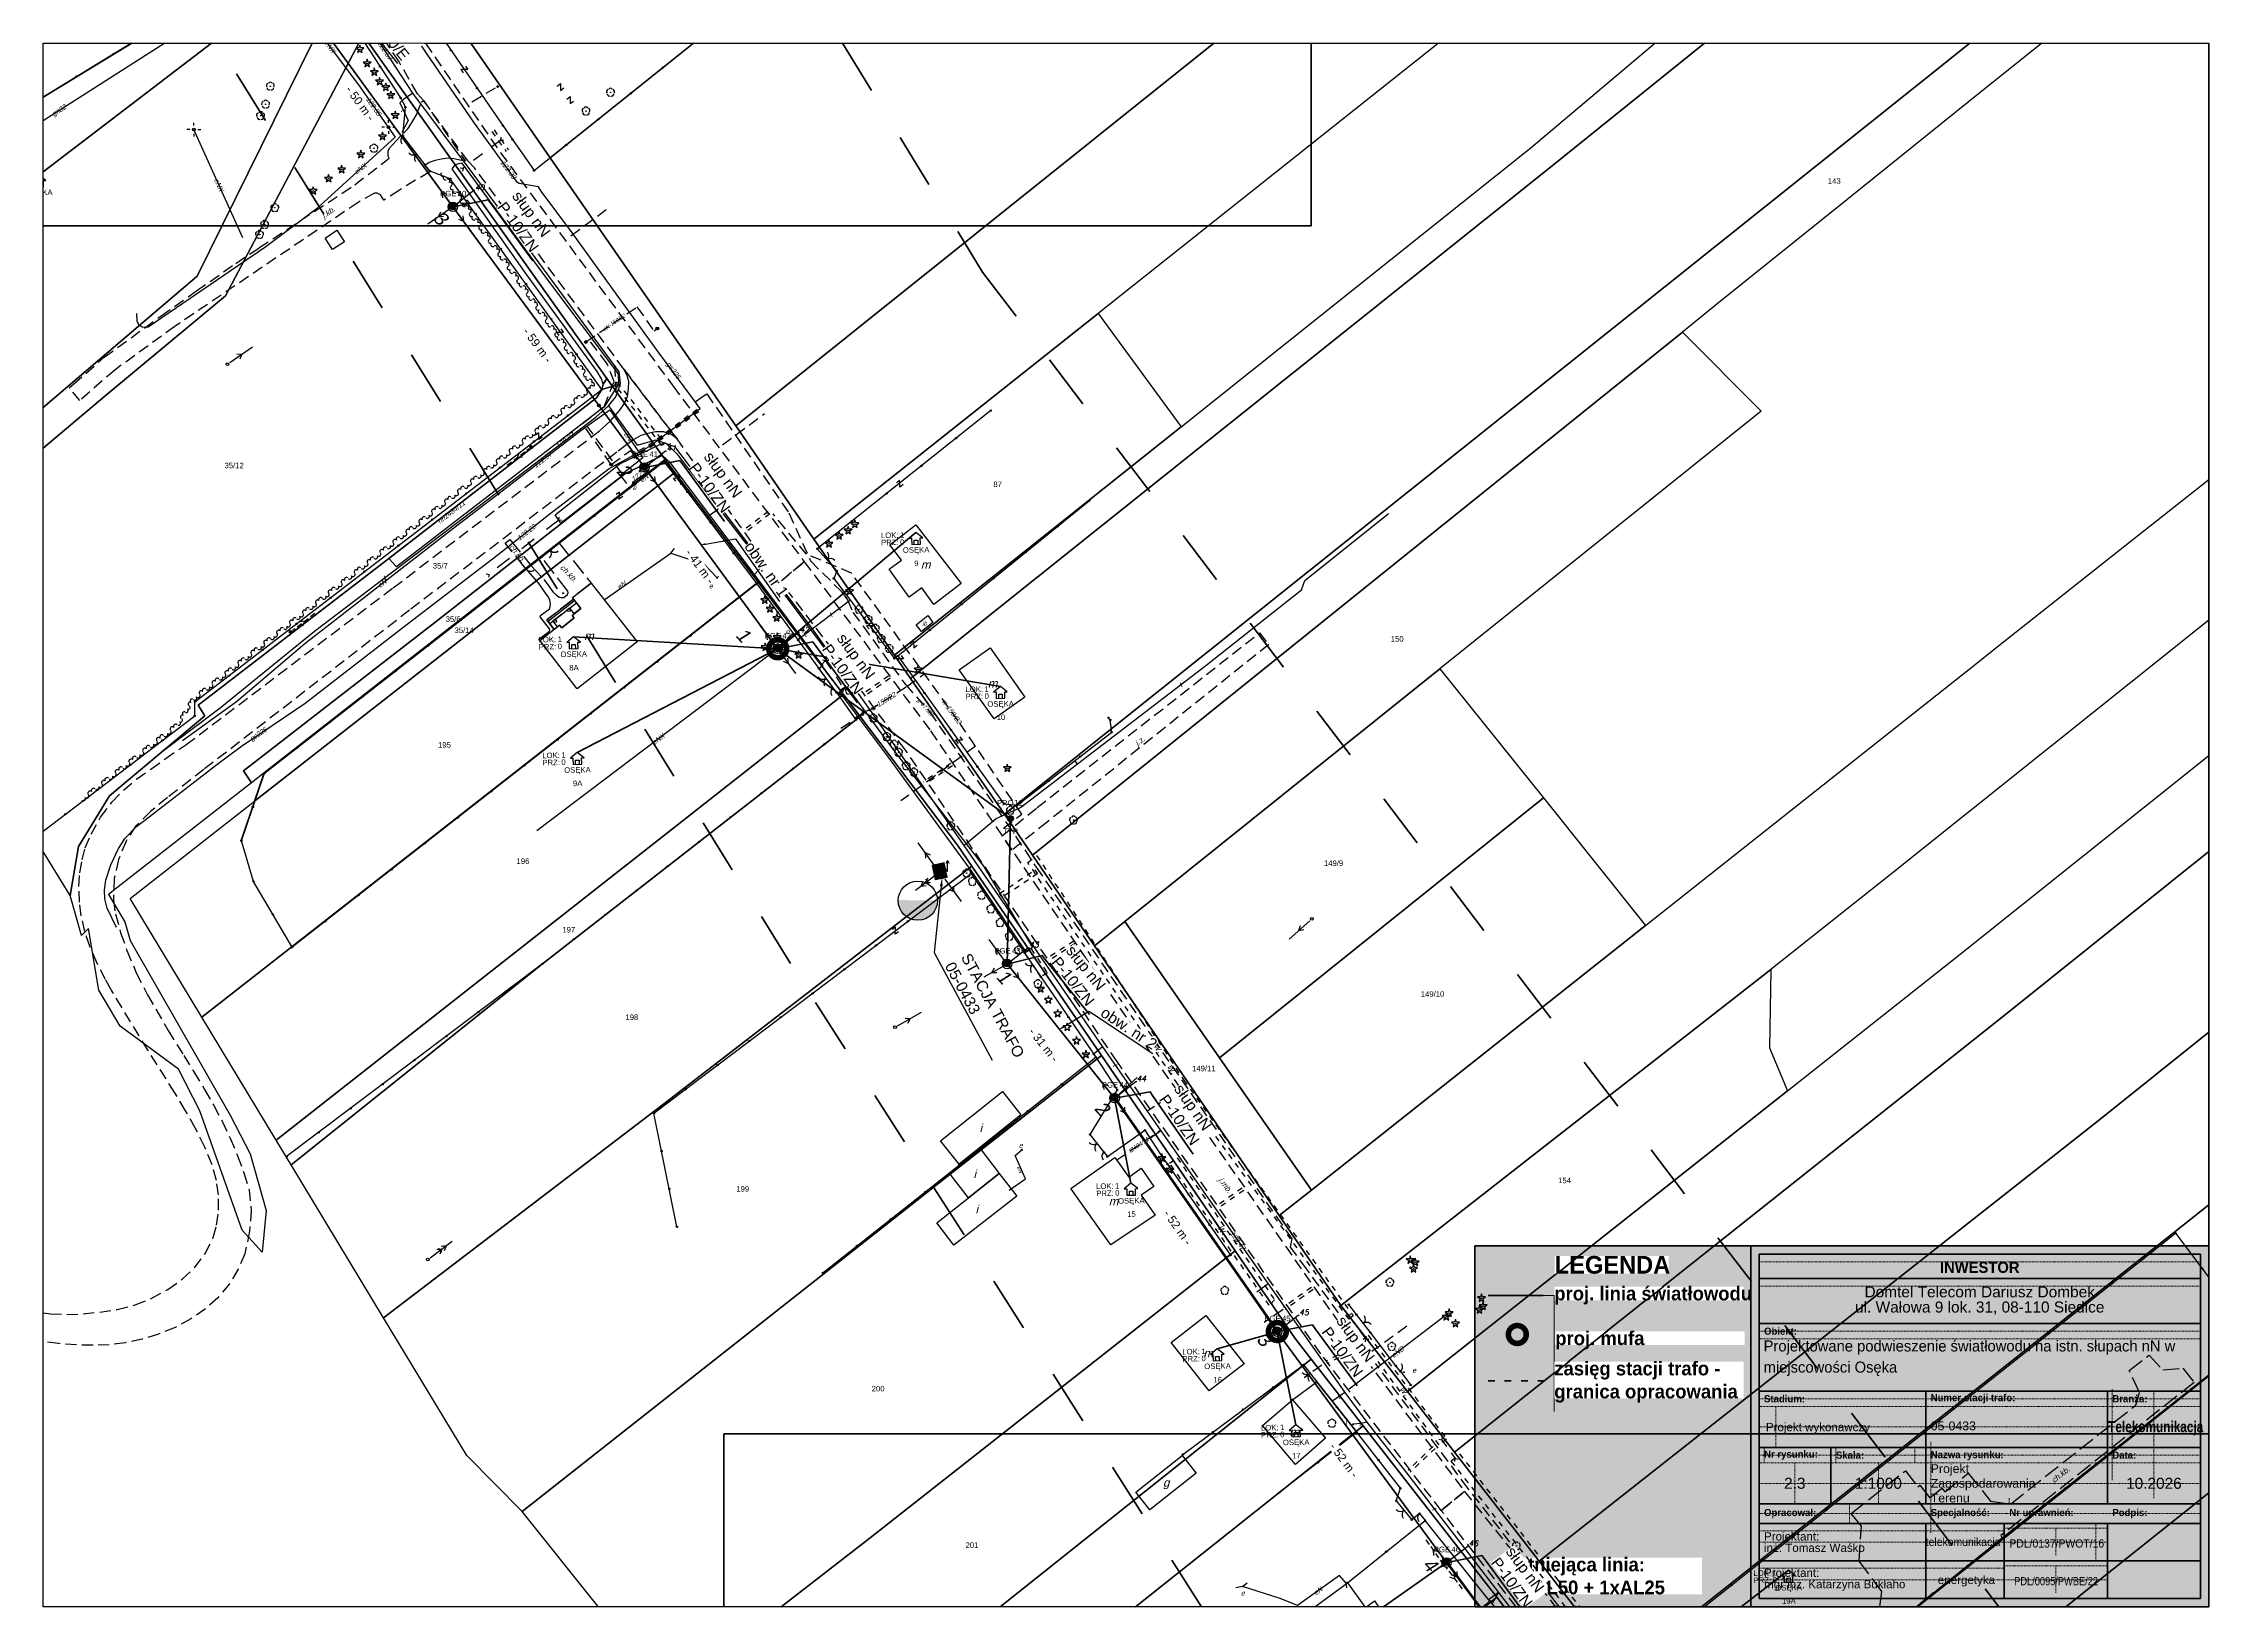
# Paper-space layout '433-3' of a CAD drawing. Header units: metres, sheet in millimetres. Extents: x 2 to 395, y 1 to 284.
# The model-space entities are those that its viewports show. They can reach past a viewport. Long polylines and large blocks are cut down to what shows.
import ezdxf
from ezdxf import colors
from ezdxf.entities.mleader import LeaderData, LeaderLine
from ezdxf.enums import TextEntityAlignment as Align
from ezdxf.math import Vec2, Vec3

# ---------------------------------------------------------------- set-up
doc = ezdxf.new("R2010")
doc.units = ezdxf.units.M
for name, pattern in [('4001', [0]), ('4002', [2, 1, -1]), ('4003', [3, 2, -1]), ('4004', [4, 3, -1]), ('ACAD_ISO03W100', [30, 12, -18]), ('DGN Style 2', [0.005224, 0.003135, -0.00209])]:
    doc.linetypes.add(name, pattern=pattern)
for name, color, linetype, lineweight, plot in [('!tele', 30, 'Continuous', 50, False), ('@KonstrTabelki', 253, 'DGN Style 2', 0, False), ('_arkusze model', 7, 'Continuous', 50, False)]:
    doc.layers.add(name, color=color, linetype=linetype, lineweight=lineweight, plot=plot)
for name, color, linetype, lineweight in [('!trafo', 6, '4002', 50), ('@Tabelka', 7, 'Continuous', 13), ('_KABEL_ABONENCKI_NAPOWIETRZNY', 104, 'Continuous', 50), ('_MM LINIA Sn', 40, 'Continuous', 30), ('_mm zasięg trafo', 6, 'ACAD_ISO03W100', 35), ('_MUFA', 202, 'Continuous', 30), ('_numery slupow etap 4 cz. 2', 7, 'Continuous', 40), ('_PA_OPCJONALNE', 1, 'Continuous', 30), ('_SIEC_NAPOWIETRZNA', 5, 'Continuous', 50), ('_SLUP_DZIERZAWIONY_ENERGETYCZNY', 1, 'Continuous', 30), ('_SLUP_PROJEKTOWANY', 4, 'Continuous', 30), ('_STACJA_TRANSFORMATOROWA', 1, 'Continuous', 30), ('_światłowód', 30, 'Continuous', 50)]:
    doc.layers.add(name, color=color, linetype=linetype, lineweight=lineweight)
for name, color, linetype in [('_MM mufy', 3, 'Continuous'), ('_MM opisy', 7, 'Continuous'), ('_MM slupy', 5, 'Continuous'), ('_mm trafo', 3, 'Continuous'), ('Budynki', 7, 'Continuous'), ('Drogi', 135, 'Continuous'), ('Dzialki', 165, 'Continuous'), ('Elementy_budynkow', 7, 'Continuous'), ('Linie_napowietrzne', 184, 'Continuous'), ('makro-numeracja-punktow', 7, 'Continuous'), ('Ogrodzenia', 184, 'Continuous'), ('Projekty', 252, 'Continuous'), ('Roslinnosc', 104, 'Continuous'), ('SYSTEM', 250, 'Continuous'), ('Uz_Energia', 1, 'Continuous'), ('Uz_Gaz', 54, 'Continuous'), ('Uz_Specjalne', 7, 'Continuous'), ('Uz_Telekomunikacja', 252, 'Continuous'), ('Wody', 184, 'Continuous')]:
    doc.layers.add(name, color=color, linetype=linetype)
doc.layers.add('DIM', color=7, linetype='Continuous', plot=False)
doc.layers.get('_MUFA').off()
doc.styles.add('BardzoMale-PrawaGora', font='arial.ttf', dxfattribs={"height": 0.0025})
doc.styles.add('DYN_DIM', font='arial.ttf')
doc.styles.add('GeodText', font='romans.shx', dxfattribs={"oblique": 14.323945})
doc.styles.get("Standard").update_dxf_attribs({"font": 'arial.ttf'})
doc.dimstyles.new('opis linie', dxfattribs={"dimtxt": 1.5, "dimasz": 0.18, "dimexe": 0.18, "dimexo": 0.0625, "dimgap": 2.5, "dimtad": 4, "dimdec": 0, "dimzin": 0, "dimdsep": 46, "dimtxsty": 'Standard', "dimcen": 0.09, "dimse1": 1, "dimse2": 1, "dimsd1": 1, "dimsd2": 1, "dimclrt": 256, "dimadec": 0, "dimazin": 0, "dimtfac": 1, "dimtdec": 0, "dimtofl": 0, "dimtmove": 0, "dimatfit": 3, "dimfxl": 1, "dimtfill": 1, "dimtolj": 1, "dimtzin": 0, "dimarcsym": 0})
doc.dimstyles.get("Standard").update_dxf_attribs({"dimtxt": 0.18, "dimasz": 0.18, "dimexe": 0.18, "dimexo": 0.0625, "dimgap": 0.09, "dimtad": 0, "dimtih": 1, "dimtoh": 1, "dimdec": 4, "dimzin": 0, "dimdsep": 46, "dimtxsty": 'Standard', "dimcen": 0.09, "dimadec": 0, "dimazin": 0, "dimtfac": 1, "dimtdec": 4, "dimtofl": 0, "dimtmove": 0, "dimatfit": 3, "dimfxl": 1, "dimtolj": 1, "dimtzin": 0, "dimarcsym": 0})

# ---------------------------------------------------------------- blocks, each defined once
blk = doc.blocks.new('tabelka')
at = {"true_color": 0xffffff, "transparency": 33554687}
h = blk.add_hatch(color=7, dxfattribs=at)
h.dxf.hatch_style = 1
h.paths.add_polyline_path([(-83, 65.41), (0, 65.41), (0, 0), (-83, 0)])
at = {"layer": '@KonstrTabelki', "lineweight": 0}
for p, q in [((-1.5, 62.52), (-81.5, 62.52)), ((-1.5, 58.08), (-81.5, 58.08)), ((-1.5, 49.94), (-81.5, 49.94)), ((-81.5, 48.55), (-1.5, 48.55)), ((-17.47, 39.44), (-17.47, 22.94)), ((-1.5, 37.69), (-81.5, 37.69)), ((-81.5, 36.3), (-1.5, 36.3)), ((-78.46, 36.3), (-78.46, 28.86)), ((-9.93, 19.68), (-9.93, 39.08)), ((-81.5, 32.58), (-1.5, 32.58)), ((-80.6, 28.86), (-80.6, 26.08)), ((-67.58, 28.86), (-67.58, 26.08)), ((-53.27, 26.08), (-53.27, 28.86)), ((-50.39, 29.9), (-50.39, 18.64)), ((-17.47, 28.86), (-17.47, 22.94)), ((-9.93, 19.68), (-9.93, 28.86)), ((-1.5, 27.47), (-81.5, 27.47)), ((-81.5, 26.08), (-1.5, 26.08)), ((-74.99, 18.64), (-74.99, 26.08)), ((-59.88, 18.64), (-59.88, 26.08)), ((-1.5, 27.47), (-18.36, 27.47)), ((-1.5, 22.36), (-81.5, 22.36)), ((-36.15, 19.68), (-36.15, 18.64)), ((-1.5, 22.36), (-18.36, 22.36)), ((-81.5, 16.88), (-1.5, 16.88)), ((-65.11, 18.64), (-65.11, 15.11)), ((-50.39, 18.64), (-50.39, 13.41)), ((-37.05, 13.77), (-81.5, 13.77)), ((-37.05, 14.25), (-18.36, 14.25)), ((-27.71, 14.25), (-27.71, 9.31)), ((-20.43, 15.11), (-20.43, 8.31)), ((-37.05, 11.71), (-81.5, 11.71)), ((-18.36, 11.71), (-37.05, 11.71)), ((-37.05, 6.97), (-81.5, 6.97)), ((-37.05, 4.9), (-81.5, 4.9)), ((-37.05, 7.44), (-18.36, 7.44)), ((-18.36, 4.9), (-37.05, 4.9)), ((-27.71, 7.44), (-27.71, 2.5))]:
    blk.add_line(p, q, dxfattribs=at)
at = {"layer": '@KonstrTabelki'}
for points in [[(-51.29, 28.86), (-51.29, 39.08)], [(-51.29, 18.64), (-51.29, 28.86)]]:
    blk.add_lwpolyline(points, dxfattribs=at)
at = {"layer": '@Tabelka', "lineweight": 40}
for p, q in [((0, 65.41), (-83, 65.41)), ((-83, 65.41), (-83, 0)), ((-81.5, 63.91), (-1.5, 63.91)), ((-1.5, 63.91), (-81.5, 63.91)), ((-81.5, 63.91), (-81.5, 1.5)), ((-1.5, 1.5), (-1.5, 63.91)), ((0, 0), (0, 65.41)), ((-81.5, 59.47), (-1.5, 59.47)), ((-81.5, 51.33), (-1.5, 51.33)), ((-81.5, 39.08), (-1.5, 39.08)), ((-81.5, 39.08), (-18.36, 39.08)), ((-51.29, 28.86), (-51.29, 39.08)), ((-51.29, 28.86), (-51.29, 35.67)), ((-18.36, 39.08), (-18.36, 28.86)), ((-81.5, 28.86), (-18.36, 28.86)), ((-68.48, 18.64), (-68.48, 28.86)), ((-51.29, 18.64), (-51.29, 28.86)), ((-18.36, 28.86), (-1.5, 28.86)), ((-18.36, 28.86), (-18.36, 18.64)), ((-51.29, 18.64), (-51.29, 25.45)), ((-18.36, 25.45), (-18.36, 18.64)), ((-81.5, 18.64), (-1.5, 18.64)), ((-81.5, 18.64), (-1.5, 18.64)), ((-81.5, 15.11), (-1.5, 15.11)), ((-51.29, 1.5), (-51.29, 15.11)), ((-37.05, 1.5), (-37.05, 15.11)), ((-18.36, 15.11), (-18.36, 1.5)), ((-81.5, 8.31), (-1.5, 8.31)), ((-81.5, 8.31), (-1.5, 8.31)), ((-81.5, 1.5), (-1.5, 1.5)), ((-83, 0), (0, 0))]:
    blk.add_line(p, q, dxfattribs=at)
at = {"layer": '@Tabelka'}
for s, insert, char_height, attachment_point, line_spacing_factor in [('{\\fLato Light|b1|i0|c238|p34;INWESTOR}', (-41.5, 62.52), 2, 2, 0.825), ('Domtel Telecom Dariusz Dombek\\Pul. Wałowa 9 lok. 31, 08-110 Siedlce', (-41.5, 58.08), 2, 2, 0.825), ('{\\fLato Light|b1|i0|c238|p34;Obiekt:}', (-80.6, 49.94), 1.3, 4, 0.946154), ('{\\fLato Light|b1|i0|c238|p34;Branża:}', (-17.47, 37.69), 1.3, 4, 0.946154), ('Projekt wykonawczy', (-80.27, 32.34), 1.5, 4, 0.825), ('{\\fLato Light|b1|i0|c238|p34;\\W0.8;Telekomunikacja}', (-9.6, 32.34), 2, 5, 0.76875), ('{\\fLato Light|b1|i0|c238|p34;Nr rysunku:}', (-80.6, 27.47), 1.3, 4, 0.946154), ('{\\fLato Light|b1|i0|c238|p34;Skala:}', (-67.58, 27.47), 1.3, 4, 0.946154), ('{\\fLato Light|b1|i0|c238|p34;Nazwa rysunku:}', (-50.39, 27.38), 1.3, 4, 0.946154), ('{\\fLato Light|b1|i0|c238|p34;Data:}', (-17.47, 27.47), 1.3, 4, 0.946154), ('10.2026', (-9.93, 22.36), 2, 5, 0.825), ('{\\fLato Light|b1|i0|c238|p34;Opracował:}', (-80.6, 16.88), 1.3, 4, 0.946154), ('{\\fLato Light|b1|i0|c238|p34;Specjalność:}', (-50.39, 16.88), 1.3, 4, 0.946154), ('{\\fLato Light|b1|i0|c238|p34;Nr uprawnień:}', (-36.15, 16.88), 1.3, 4, 0.946154), ('{\\fLato Light|b1|i0|c238|p34;Podpis:}', (-17.47, 16.88), 1.3, 4, 0.946154)]:
    blk.add_mtext(s, dxfattribs=dict(at, insert=insert, char_height=char_height, attachment_point=attachment_point, line_spacing_factor=line_spacing_factor))
for s, insert, char_height, width, attachment_point, line_spacing_factor in [('{\\fLato Light|b1|i0|c238|p34;Stadium:}', (-80.6, 37.69), 1.3, 8.6456, 4, 0.946154), ('{\\fLato Light|b1|i0|c238|p34;Numer stacji trafo:}', (-50.39, 37.69), 1.3, 16.1141, 4, 0.946154), ('Projektant:\\Pinż. Tomasz Waśko', (-80.6, 11.71), 1.5, 27.9275, 4, 0.825), ('{\\W0.9;telekomunikacja}', (-44.53, 11.53), 1.5, 22.915, 5, 0.825), ('{\\W0.9;PDL/0137/PWOT/16}', (-27.54, 11.46), 1.5, 22.915, 5, 0.825), ('Projektant:\\Pmgr inż. Katarzyna Bukłaho', (-80.6, 4.9), 1.5, 27.9275, 4, 0.825), ('energetyka', (-43.91, 4.64), 1.5, 22.915, 5, 0.825), ('{\\W0.8;PDL/0095/PWBE/22}', (-27.66, 4.62), 1.5, 22.915, 5, 0.825)]:
    blk.add_mtext(s, dxfattribs=dict(at, insert=insert, char_height=char_height, width=width, attachment_point=attachment_point, line_spacing_factor=line_spacing_factor))
blk = doc.blocks.new('mufa')
at = {"layer": '_MM mufy'}
h = blk.add_hatch(color=256, dxfattribs=at)
h.dxf.hatch_style = 1
h.paths.add_polyline_path([(2.15, 0.12, 1), (-2.1, -0.05, 1)])
h.paths.add_polyline_path([(-1.1, -0.01, -1), (1.15, 0.08, -1)], flags=16)
h.paths.add_polyline_path([(-0.83, 0, -1), (0.88, 0.07, -1)], flags=0)
blk = doc.blocks.new('legenda')
at = {"true_color": 0xffffff, "transparency": 33554687}
h = blk.add_hatch(color=7, dxfattribs=at)
h.dxf.hatch_style = 1
h.paths.add_polyline_path([(-50, 65.41), (0, 65.41), (0, 0), (-50, 0)])
at = {"lineweight": 40}
blk.add_lwpolyline([(0, 65.41), (-50, 65.41), (-50, 0)], dxfattribs=at)
at = {"layer": '_mm zasięg trafo', "lineweight": 40, "ltscale": 0.1}
blk.add_lwpolyline([(-47.62, 40.95), (-37.62, 40.95)], dxfattribs=at)
at = {"layer": '_światłowód', "lineweight": 40}
blk.add_lwpolyline([(-47.62, 56.41), (-37.62, 56.41)], dxfattribs=at)
at = {"layer": '_mm zasięg trafo'}
blk.add_blockref('mufa', (-42.35, 49.31), dxfattribs=at)
at = {"layer": '_mm zasięg trafo', "bg_fill": 3, "box_fill_scale": 1, "bg_fill_color": 256, "bg_fill_transparency": 0}
for s, width, heights, insert, char_height, attachment_point in [('{\\fLato Light|b1|i0|c238|p34;\\C7;LEGENDA}', 20.65, [-3.27], (-35.53, 63.58), 3.2, 1), ('\\pxt4;{\\fLato Light|b1|i0|c238|p34;\\C7;proj. linia światłowodu}', 34.3358, [0], (-35.62, 56.41), 2.5, 4)]:
    blk.add_mtext_dynamic_manual_height_columns(s, width=width, gutter_width=1, heights=heights, dxfattribs=dict(at, insert=insert, char_height=char_height, attachment_point=attachment_point))
at = {"layer": 'Defpoints', "color": 252, "lineweight": 0, "true_color": 0x939598}
blk.add_lwpolyline([(-37.62, 56.41), (-35.62, 56.41), (-35.62, 35.41)], dxfattribs=at)
at = {"layer": '_mm zasięg trafo', "char_height": 2.5, "attachment_point": 4, "bg_fill": 3, "box_fill_scale": 1, "bg_fill_color": 256, "bg_fill_transparency": 0}
for s, heights, insert in [('\\pxt4;{\\fLato Light|b1|i0|c238|p34;\\C7;proj. mufa}', [0], (-35.44, 48.3)), ('\\pxt4;{\\fLato Light|b1|i0|c238|p34;\\C7;zasięg stacji trafo - granica opracowania}', [-7.36], (-35.62, 40.72))]:
    blk.add_mtext_dynamic_manual_height_columns(s, width=34.3358, gutter_width=1, heights=heights, dxfattribs=dict(at, insert=insert))
at = {"lineweight": 40}
blk.add_lwpolyline([(-50, 0), (0, 0), (0, 65.41)], dxfattribs=at)
at = {"layer": '_mm zasięg trafo', "insert": (-43.16, 5.56), "char_height": 2.5, "attachment_point": 4, "bg_fill": 3, "box_fill_scale": 1, "bg_fill_color": 256, "bg_fill_transparency": 0}
blk.add_mtext_dynamic_manual_height_columns('\\pxt4;{\\fLato Light|b1|i0|c238|p34;\\C7;Istniejąca linia:\\P4xAL50 + 1xAL25}', width=34.3358, gutter_width=1, heights=[-6.79], dxfattribs=at)
blk = doc.blocks.new('1422')
at = {"layer": 'Roslinnosc', "color": 104, "linetype": 'Continuous'}
blk.add_circle((0, 0), 0.1, dxfattribs=at)
for centre, start, end in [((-0.71, 0.23), 102.5, 221.75), ((0, 0.75), 30.19, 149.77), ((0.71, 0.23), 318.3, 77.49), ((-0.44, -0.61), 174.33, 293.45), ((0.44, -0.61), 246.24, 5.74)]:
    blk.add_arc(centre, 0.75, start, end, dxfattribs=at)
blk = doc.blocks.new('2554')
at = {"layer": 'Drogi', "color": 8, "linetype": '4002'}
blk.add_line((0, 0), (0, 1), dxfattribs=at)
blk = doc.blocks.new('1554')
at = {"layer": 'Drogi', "color": 8, "linetype": 'Continuous'}
for p, q in [((-0.75, -0.75), (0, 0)), ((0, 0), (0.75, -0.75))]:
    blk.add_line(p, q, dxfattribs=at)
blk = doc.blocks.new('2284')
at = {"layer": 'Ogrodzenia', "color": 184, "linetype": 'Continuous'}
blk.add_line((0, 0), (0, 1), dxfattribs=at)
blk = doc.blocks.new('1284')
at = {"layer": 'Ogrodzenia', "color": 184, "linetype": 'Continuous'}
blk.add_arc((0, 2), 2, 270, 0, dxfattribs=at)
blk = doc.blocks.new('2283')
at = {"layer": 'Ogrodzenia', "color": 184, "linetype": 'Continuous'}
blk.add_line((0, 0), (0, 1), dxfattribs=at)
blk = doc.blocks.new('1283')
at = {"layer": 'Ogrodzenia', "color": 184, "linetype": 'Continuous'}
for centre, start, end in [((0, 2), 270, 0), ((0, -2), 0, 90)]:
    blk.add_arc(centre, 2, start, end, dxfattribs=at)
blk = doc.blocks.new('1412')
at = {"layer": 'Roslinnosc', "color": 104, "linetype": 'Continuous'}
for p, q in [((-0.33, 0.47), (-1.43, 0.47)), ((-1.43, 0.47), (-0.55, -0.17)), ((0, 1.5), (-0.33, 0.47)), ((0.33, 0.47), (0, 1.5)), ((1.43, 0.47), (0.33, 0.47)), ((0.55, -0.17), (1.43, 0.47)), ((-0.55, -0.17), (-0.88, -1.21)), ((-0.88, -1.21), (0, -0.57)), ((0, -0.57), (0.88, -1.21)), ((0.88, -1.21), (0.55, -0.17))]:
    blk.add_line(p, q, dxfattribs=at)
blk.add_circle((0, 0), 0.1, dxfattribs=at)
blk = doc.blocks.new('1281')
at = {"layer": 'Ogrodzenia', "color": 184, "linetype": 'Continuous'}
for radius in [0.24, 0.16, 0.08]:
    blk.add_circle((0, 0), radius, dxfattribs=at)
blk = doc.blocks.new('1291')
at = {"layer": 'Ogrodzenia', "color": 7, "linetype": 'Continuous'}
for p, q in [((-0.75, 1), (0.75, 1)), ((0.75, 1), (-0.75, -1)), ((-0.75, -1), (0.75, -1))]:
    blk.add_line(p, q, dxfattribs=at)
blk = doc.blocks.new('2282')
at = {"layer": 'Ogrodzenia', "color": 184, "linetype": 'Continuous'}
for centre, start, end in [((0, 0.88), 100, 260), ((0, 0.63), 100, 260), ((0, 0.38), 280, 80), ((0, 0.13), 280, 80)]:
    blk.add_arc(centre, 0.13, start, end, dxfattribs=at)
blk = doc.blocks.new('1363')
at = {"layer": 'Linie_napowietrzne', "color": 184, "linetype": 'Continuous'}
for p, q in [((-1.5, 0), (-2.5, 0)), ((0, 1.5), (0, 2.5)), ((1.5, 0), (2.5, 0)), ((0, -1.5), (0, -2.5))]:
    blk.add_line(p, q, dxfattribs=at)
blk.add_circle((0, 0), 0.5, dxfattribs=at)
blk = doc.blocks.new('1386')
at = {"layer": 'Projekty', "color": 1, "linetype": 'Continuous'}
for p, q in [((0, 9), (0, 11)), ((0, 6), (0, 8)), ((-1, 4.8), (0, 6.5)), ((1, 4.8), (0, 6.5)), ((0, 3), (0, 5)), ((0, 1), (0, 2))]:
    blk.add_line(p, q, dxfattribs=at)
blk = doc.blocks.new('1383')
at = {"layer": 'Projekty', "color": 1, "linetype": 'Continuous'}
for p, q in [((-0.35, 0.35), (0.35, -0.35)), ((0.35, 0.35), (-0.35, -0.35))]:
    blk.add_line(p, q, dxfattribs=at)
blk.add_circle((0, 0), 0.5, dxfattribs=at)
blk = doc.blocks.new('1362')
at = {"layer": 'Linie_napowietrzne', "color": 184, "linetype": 'Continuous'}
for p, q in [((0, 0), (0, 4)), ((0, 4), (1.5, 2)), ((1, 5), (1.5, 6)), ((1.5, 2), (1.5, 6)), ((1.5, 6), (2, 5))]:
    blk.add_line(p, q, dxfattribs=at)
blk = doc.blocks.new('1366')
at = {"layer": 'Linie_napowietrzne', "color": 184, "linetype": 'Continuous'}
for p, q in [((0, 1), (0, 11)), ((-1, 4.8), (0, 6.5)), ((1, 4.8), (0, 6.5))]:
    blk.add_line(p, q, dxfattribs=at)
blk = doc.blocks.new('1361')
at = {"layer": 'Linie_napowietrzne', "color": 184, "linetype": 'Continuous'}
blk.add_circle((0, 0), 0.5, dxfattribs=at)
blk = doc.blocks.new('1389')
at = {"layer": 'Projekty', "color": 1, "linetype": 'Continuous'}
blk.add_circle((0, 0), 0.3, dxfattribs=at)
blk = doc.blocks.new('1766')
at = {"layer": 'Uz_Energia', "color": 1, "linetype": 'Continuous'}
for radius in [0.16, 0.08]:
    blk.add_circle((0, 0), radius, dxfattribs=at)
blk = doc.blocks.new('1763')
at = {"layer": 'Uz_Energia', "color": 1, "linetype": 'Continuous'}
for radius in [0.16, 0.08]:
    blk.add_circle((0, 0), radius, dxfattribs=at)
blk = doc.blocks.new('1413')
at = {"layer": 'Roslinnosc', "color": 104, "linetype": 'Continuous'}
for p, q in [((-0.33, 0.47), (-1.43, 0.47)), ((-1.43, 0.47), (-0.55, -0.17)), ((0, 1.5), (-0.33, 0.47)), ((0.33, 0.47), (0, 1.5)), ((1.43, 0.47), (0.33, 0.47)), ((0.55, -0.17), (1.43, 0.47)), ((-0.55, -0.17), (-0.88, -1.21)), ((-0.88, -1.21), (0, -0.57)), ((0, -0.57), (0.88, -1.21)), ((0.88, -1.21), (0.55, -0.17))]:
    blk.add_line(p, q, dxfattribs=at)
blk = doc.blocks.new('1423')
at = {"layer": 'Roslinnosc', "color": 104, "linetype": 'Continuous'}
for centre, start, end in [((-0.71, 0.23), 102.5, 221.75), ((0, 0.75), 30.19, 149.77), ((0.71, 0.23), 318.3, 77.49), ((-0.44, -0.61), 174.33, 293.45), ((0.44, -0.61), 246.24, 5.74)]:
    blk.add_arc(centre, 0.75, start, end, dxfattribs=at)
blk = doc.blocks.new('1714')
at = {"layer": 'Projekty', "color": 5, "linetype": 'Continuous'}
for radius in [0.16, 0.08]:
    blk.add_circle((0, 0), radius, dxfattribs=at)
blk = doc.blocks.new('2361')
at = {"layer": 'Linie_napowietrzne', "color": 184, "linetype": 'Continuous'}
for p, q in [((0, 0.66), (0, 1)), ((0, 0.33), (0, 0.6)), ((0, 0), (0, 0.3))]:
    blk.add_line(p, q, dxfattribs=at)
blk = doc.blocks.new('1753')
at = {"layer": 'Uz_Telekomunikacja', "color": 220, "linetype": 'Continuous'}
for radius in [0.16, 0.08]:
    blk.add_circle((0, 0), radius, dxfattribs=at)
blk = doc.blocks.new('1756')
at = {"layer": 'Uz_Telekomunikacja', "color": 220, "linetype": 'Continuous'}
for radius in [0.16, 0.08]:
    blk.add_circle((0, 0), radius, dxfattribs=at)
blk = doc.blocks.new('1746')
at = {"layer": 'Uz_Gaz', "color": 54, "linetype": 'Continuous'}
for radius in [0.16, 0.08]:
    blk.add_circle((0, 0), radius, dxfattribs=at)
blk = doc.blocks.new('ADRES')
for points in [[(0.79, -2.15), (0.79, -2.15), (0.79, -0.99), (1.24, -0.99), (0, 0), (-1.24, -0.99), (-0.79, -0.99), (-0.79, -2.15), (0.79, -2.15), (0.79, -2.15)], [(-0.31, -2.15), (-0.31, -1.4), (0.31, -1.4), (0.31, -2.15)]]:
    blk.add_lwpolyline(points)
at = {"color": 212, "insert": (-3.15, -0.43), "char_height": 1, "width": 1e-16, "attachment_point": 6}
blk.add_mtext('LOK:  ', dxfattribs=at)
at = {"color": 4, "insert": (-3.15, -1.72), "char_height": 1, "width": 1e-16, "attachment_point": 6}
blk.add_mtext('PRZ: ', dxfattribs=at)
at = {"color": 7}
for tag, flags, p in [('ID_OBSZARU', 13, (29.07, 23.06)), ('WOJEWODZTWO', 13, (23.29, 19.95)), ('POWIAT', 13, (29.07, 18.51)), ('GMINA', 13, (29.07, 16.8)), ('TERC', 13, (29.07, 15.22)), ('SIMC', 13, (29.07, 13.42)), ('ULIC', 13, (29.07, 11.76)), ('SZEROKOSC_GEOGRAFICZNA', 13, (18.71, 10.18)), ('DLUGOSC_GEOGRAFICZNA', 13, (29.07, 8.25)), ('KATEGORIA_STAWKI_JEDNOSTKOWEJ_100', 13, (29.07, 4.77)), ('KWOTA_STAWKI_JEDNOSTKOWEJ_100', 13, (29.07, 2.89)), ('DOFINANSOWANIE_95', 13, (29.07, 0.87)), ('MIEJSCOWOSC', 12, (0, -3.65)), ('ULICA', 12, (0, -4.88)), ('NR_PORZADKOWY', 12, (0, -6.09))]:
    blk.add_attdef(tag, text='', height=1, dxfattribs=dict(at, flags=flags)).set_placement(p, align=Align.CENTER)
at = {"color": 1}
for tag, flags, p in [('ID_PA', 5, (29.07, 21.57)), ('RODZAJ_OBIEKTU', 5, (29.07, 6.63)), ('ZAPAS', 13, (29.07, -2.62))]:
    blk.add_attdef(tag, text='', height=1, dxfattribs=dict(at, flags=flags)).set_placement(p, align=Align.CENTER)
at = {"color": 212, "flags": 12}
blk.add_attdef('LICZBA_LOKALI', text='', height=1, dxfattribs=at).set_placement((-2.88, -0.43), align=Align.MIDDLE_LEFT)
at = {"color": 150, "flags": 12}
for tag, p in [('MUFA', (1.78, -0.93)), ('NUMER_WLOKNA', (1.86, -2.2))]:
    blk.add_attdef(tag, p, '', height=1, dxfattribs=at)
at = {"color": 7, "style": 'DYN_DIM', "flags": 13}
blk.add_attdef('ODC_FUNKCJONALNY', text='', height=1, dxfattribs=at).set_placement((29.07, -1.01), align=Align.CENTER)
at = {"color": 4, "flags": 12}
blk.add_attdef('LICZBA_SED_W_DANYM_PA', text='', height=1, dxfattribs=at).set_placement((-2.88, -1.72), align=Align.MIDDLE_LEFT)
blk = doc.blocks.new('1044')
at = {"layer": 'SYSTEM', "color": 250, "linetype": 'Continuous'}
for p, q in [((-1, 6.8), (0, 8.5)), ((0, 1), (0, 11)), ((1, 6.8), (0, 8.5)), ((-1, 4.8), (0, 6.5)), ((1, 4.8), (0, 6.5))]:
    blk.add_line(p, q, dxfattribs=at)
blk = doc.blocks.new('1046')
at = {"layer": 'SYSTEM', "color": 250, "linetype": 'Continuous'}
for p, q in [((0, 1), (0, 11)), ((-1, 4.8), (0, 6.5)), ((1, 4.8), (0, 6.5))]:
    blk.add_line(p, q, dxfattribs=at)
blk = doc.blocks.new('1045')
at = {"layer": 'SYSTEM', "color": 250, "linetype": 'Continuous'}
for p, q in [((-1, 6.8), (0, 8.5)), ((0, 1), (0, 11)), ((1, 6.8), (0, 8.5)), ((-1, 5.5), (1, 5.5))]:
    blk.add_line(p, q, dxfattribs=at)
blk = doc.blocks.new('SLUP_DZIERZAWIONY')
h = blk.add_hatch(color=256)
h.dxf.hatch_style = 1
h.paths.add_polyline_path([(0.53, 0, 1), (-0.53, 0, 1)])
at = {"lineweight": 30}
blk.add_circle((0, 0), 0.527, dxfattribs=at)
at = {"color": 7, "style": 'DYN_DIM', "flags": 13}
blk.add_attdef('ODC_FUNKCJONALNY', text='', height=1, dxfattribs=at).set_placement((0.36, 3.33), align=Align.CENTER)
at = {"color": 7, "flags": 12}
blk.add_attdef('WLASCICIEL', text='', height=1, dxfattribs=at).set_placement((0.63, 1.89), align=Align.RIGHT)
blk.add_attdef('SLUP_NUMER', (0.87, 1.89), '', height=1, dxfattribs=at)
blk.add_attdef('TYP', text='', height=1, dxfattribs=at).set_placement((0, -2.82), align=Align.CENTER)
blk = doc.blocks.new('STACJA_TRANSFORMATOROWA')
at = {"layer": '_STACJA_TRANSFORMATOROWA', "ltscale": 0.8}
h = blk.add_hatch(color=256, dxfattribs=at)
h.paths.add_polyline_path([(-3.55, 0.1), (3.55, 0.05, 0.978096)])
h.paths.add_polyline_path([(3.55, 0, 0.003703), (3.55, 0.05), (-3.55, 0.1, 1.014849)])
h.paths.add_polyline_path([(-3.55, 0.1), (3.55, 0.05, 0.978096)])
at = {"layer": '_STACJA_TRANSFORMATOROWA'}
blk.add_circle((0, 0), 3.55, dxfattribs=at)
blk = doc.blocks.new('MUFA_II')
at = {"layer": '_MM mufy'}
h = blk.add_hatch(color=256, dxfattribs=at)
h.dxf.hatch_style = 1
h.paths.add_polyline_path([(2.15, 0.12, 1), (-2.1, -0.05, 1)])
h.paths.add_polyline_path([(-1.1, -0.01, -1), (1.15, 0.08, -1)], flags=16)
h.paths.add_polyline_path([(-0.83, 0, -1), (0.88, 0.07, -1)], flags=0)
blk = doc.blocks.new('SLUP_PROJEKTOWANY')
h = blk.add_hatch(color=256)
h.dxf.hatch_style = 1
h.paths.add_polyline_path([(0.53, 0, 1), (-0.53, 0, 1)])
at = {"lineweight": 30}
blk.add_circle((0, 0), 0.527, dxfattribs=at)
at = {"color": 7, "lineweight": -3, "style": 'DYN_DIM', "flags": 13}
blk.add_attdef('ODC_FUNKCJONALNY', text='', height=1, dxfattribs=at).set_placement((0.36, 3.76), align=Align.CENTER)
at = {"color": 7, "flags": 12}
blk.add_attdef('WLASCICIEL', text='', height=1, dxfattribs=at).set_placement((1.26, 2.33), align=Align.RIGHT)
blk.add_attdef('SLUP_NUMER', (1.51, 2.33), '', height=1, dxfattribs=at)
blk.add_attdef('TYP', text='', height=1, dxfattribs=at).set_placement((0, -2.81), align=Align.CENTER)
blk = doc.blocks.new('ZN')
at = {"layer": '_MM slupy', "transparency": 33554687}
h = blk.add_hatch(color=256, dxfattribs=at)
h.dxf.hatch_style = 1
h.paths.add_polyline_path([(0, -0.86), (0, 0.86, 1)])
at = {"layer": '_MM slupy'}
blk.add_circle((0, 0), 0.857, dxfattribs=at)
blk = doc.blocks.new('trafo')
at = {"layer": '_mm trafo'}
h = blk.add_hatch(color=256, dxfattribs=at)
h.dxf.hatch_style = 1
h.paths.add_polyline_path([(-1.15, 1.02), (-0.52, -1.51), (1.64, -0.96), (1.01, 1.59)])
at = {"layer": '_MM LINIA Sn', "color": 2, "lineweight": 60}
for p, q in [((0.58, 0.02), (-0.43, 0.9)), ((-0.32, -0.23), (0.58, 0.02)), ((0.58, -0.92), (-0.32, -0.23)), ((0.55, -0.72), (0.41, -0.9)), ((0.41, -0.9), (0.58, -0.92)), ((0.58, -0.92), (0.55, -0.72))]:
    blk.add_line(p, q, dxfattribs=at)
at = {"layer": '_mm trafo', "flags": 128}
blk.add_lwpolyline([(-0.52, -1.52), (1.64, -0.96), (0.98, 1.58), (-1.17, 0.99), (-0.52, -1.52)], close=True, dxfattribs=at)
blk = doc.blocks.new('*D251')
at = {"layer": 'Defpoints', "color": 0}
for p in [(7544486.31, 5807862.47), (7544505.21, 5807837.7), (7544505.8, 5807838.17)]:
    blk.add_point(p, dxfattribs=at)
at = {"layer": 'DIM', "insert": (7544492.92, 5807847.81), "char_height": 1.5, "attachment_point": 5, "rotation": 308.7316, "bg_fill": 3, "box_fill_scale": 1.1, "bg_fill_color": 9, "bg_fill_true_color": 13158600, "bg_fill_transparency": 0}
blk.add_mtext('\\A1;- 31 m -', dxfattribs=at)
blk = doc.blocks.new('*D252')
at = {"layer": 'Defpoints', "color": 0}
for p in [(7544505.8, 5807838.17), (7544534.64, 5807795.38), (7544535.26, 5807795.81)]:
    blk.add_point(p, dxfattribs=at)
at = {"layer": 'DIM', "insert": (7544517.23, 5807814.7), "char_height": 1.5, "attachment_point": 5, "rotation": 304.8174, "bg_fill": 3, "box_fill_scale": 1.1, "bg_fill_color": 9, "bg_fill_true_color": 13158600, "bg_fill_transparency": 0}
blk.add_mtext('\\A1;- 52 m -', dxfattribs=at)
blk = doc.blocks.new('*D253')
at = {"layer": 'Defpoints', "color": 0}
for p in [(7544535.26, 5807795.81), (7544565.37, 5807753.51), (7544565.97, 5807753.95)]:
    blk.add_point(p, dxfattribs=at)
at = {"layer": 'DIM', "insert": (7544547.38, 5807772.5), "char_height": 1.5, "attachment_point": 5, "rotation": 306.2651, "bg_fill": 3, "box_fill_scale": 1.1, "bg_fill_color": 9, "bg_fill_true_color": 13158600, "bg_fill_transparency": 0}
blk.add_mtext('\\A1;- 52 m -', dxfattribs=at)
blk = doc.blocks.new('*D254')
at = {"layer": 'Defpoints', "color": 0}
for p in [(7544565.97, 5807753.95), (7544594.27, 5807714.56), (7544594.87, 5807715.01)]:
    blk.add_point(p, dxfattribs=at)
at = {"layer": 'DIM', "insert": (7544577.2, 5807732.09), "char_height": 1.5, "attachment_point": 5, "rotation": 306.5816, "bg_fill": 3, "box_fill_scale": 1.1, "bg_fill_color": 9, "bg_fill_true_color": 13158600, "bg_fill_transparency": 0}
blk.add_mtext('\\A1;- 48 m -', dxfattribs=at)
blk = doc.blocks.new('*D255')
at = {"layer": 'Defpoints', "color": 0}
for p in [(7544420.59, 5807952.48), (7544421.19, 5807952.92), (7544444.7, 5807919.58)]:
    blk.add_point(p, dxfattribs=at)
at = {"layer": 'DIM', "insert": (7544430.63, 5807934.55), "char_height": 1.5, "attachment_point": 5, "rotation": 306.235, "bg_fill": 3, "box_fill_scale": 1.1, "bg_fill_color": 9, "bg_fill_true_color": 13158600, "bg_fill_transparency": 0}
blk.add_mtext('\\A1;- 41 m -', dxfattribs=at)
blk = doc.blocks.new('*D256')
at = {"layer": 'Defpoints', "color": 0}
for p in [(7544385.84, 5807999.73), (7544386.44, 5808000.17), (7544420.59, 5807952.48)]:
    blk.add_point(p, dxfattribs=at)
at = {"layer": 'DIM', "insert": (7544401.19, 5807974.61), "char_height": 1.5, "attachment_point": 5, "rotation": 306.3326, "bg_fill": 3, "box_fill_scale": 1.1, "bg_fill_color": 9, "bg_fill_true_color": 13158600, "bg_fill_transparency": 0}
blk.add_mtext('\\A1;- 59 m -', dxfattribs=at)
blk = doc.blocks.new('*D257')
at = {"layer": 'Defpoints', "color": 0}
for p in [(7544356.3, 5808040.19), (7544356.91, 5808040.63), (7544385.84, 5807999.73)]:
    blk.add_point(p, dxfattribs=at)
at = {"layer": 'DIM', "insert": (7544369.04, 5808018.48), "char_height": 1.5, "attachment_point": 5, "rotation": 306.1333, "bg_fill": 3, "box_fill_scale": 1.1, "bg_fill_color": 9, "bg_fill_true_color": 13158600, "bg_fill_transparency": 0}
blk.add_mtext('\\A1;- 50 m -', dxfattribs=at)
blk = doc.blocks.new('q')
at = {"layer": '_MM slupy'}
blk.add_blockref('ZN', (0, 0), dxfattribs=at)
at = {"layer": '_MM opisy'}
ml = blk.add_multileader_mtext('Standard', dxfattribs=at)
ml.set_content('\\pxql;słup nN\\PP-10/ZN', color=256)
ml.set_leader_properties()
ml.build(insert=Vec2(0, 0))
ml.multileader.update_dxf_attribs({"has_text_frame": 1, "text_left_attachment_type": 5, "text_right_attachment_type": 5, "dogleg_length": 1, "arrow_head_size": 1})
ctx = ml.context
ctx.base_point, ctx.char_height, ctx.arrow_head_size, ctx.landing_gap_size, ctx.plane_origin = Vec3(3.75, 5.9), 2, 1, 1, Vec3(1.72, -1.42)
ctx.left_attachment, ctx.right_attachment = 5, 5
notes = []
notes.append((ctx, [(0, (1, 1, 0), (2.75, 5.9), (1, 0), 1, [(0, [(0, 0), (2.75, 5.9)], 0, [])])]))
ctx.mtext.insert, ctx.mtext.flow_direction = Vec3(4.75, 11.7), 5
ctx.mtext.has_bg_fill, ctx.mtext.bg_color, ctx.mtext.bg_scale_factor, ctx.mtext.bg_transparency, ctx.mtext.use_window_bg_color = 1, -1023410175, 1, 0, 1
for ctx, leaders in notes:
    for number, flags, end, landing, length, lines in leaders:
        leader = LeaderData()
        leader.index, (leader.has_last_leader_line, leader.has_dogleg_vector, leader.attachment_direction) = number, flags
        leader.last_leader_point, leader.dogleg_vector, leader.dogleg_length = Vec3(end), Vec3(landing), length
        for number, points, colour, breaks in lines:
            line = LeaderLine()
            line.index, line.vertices, line.color, line.breaks = number, Vec3.list(points), colors.encode_raw_color(colour), breaks
            leader.lines.append(line)
        ctx.leaders.append(leader)

msp = doc.modelspace()

# ---------------------------------------------------------------- linework, layer by layer
at = {"layer": '!tele'}
for points in [[(7544366.04, 5808061.48), (7544356.3, 5808040.19), (7544385.84, 5807999.73), (7544420.59, 5807952.48), (7544444.7, 5807919.58)], [(7544486.31, 5807862.47), (7544505.8, 5807838.17), (7544535.26, 5807795.81), (7544565.97, 5807753.95), (7544594.87, 5807715.01)]]:
    msp.add_lwpolyline(points, dxfattribs=at)
at = {"layer": '!trafo', "ltscale": 10}
msp.add_lwpolyline([(7544082.13, 5808448.38), (7544167.59, 5808501.43), (7544481.87, 5807987.87), (7544782.88, 5807592.58), (7544936.53, 5807377.47), (7545050.37, 5807475.25), (7545086.68, 5807419.38), (7544929.65, 5807282.21), (7544686.61, 5807553.19), (7544696.16, 5807510.34), (7544647.98, 5807511.04), (7544607.69, 5807611.16), (7544447.06, 5807862.58)], close=True, dxfattribs=at)
at = {"layer": '_KABEL_ABONENCKI_NAPOWIETRZNY'}
for points in [[(7544310.82, 5808005.47), (7544356.3, 5808040.19)], [(7544469.76, 5807940.69), (7544444.7, 5807919.58)], [(7544407.7, 5807921.78), (7544444.7, 5807919.58)], [(7544408.37, 5807900.8), (7544444.7, 5807919.58)], [(7544485.08, 5807912.78), (7544444.7, 5807919.58)], [(7544508.76, 5807822.71), (7544505.8, 5807838.17), (7544506.07, 5807837.99), (7544535.22, 5807796.15), (7544535.26, 5807795.81)], [(7544524.39, 5807792.71), (7544535.26, 5807795.81)], [(7544538.64, 5807778.93), (7544535.26, 5807795.81)], [(7544551.5, 5807743.83), (7544565.97, 5807753.95), (7544566.26, 5807753.77), (7544594.76, 5807715.37), (7544594.87, 5807715.01)], [(7544627.92, 5807752.57), (7544613.54, 5807741.48), (7544594.87, 5807715.01)]]:
    msp.add_lwpolyline(points, dxfattribs=at)
at = {"layer": '_SIEC_NAPOWIETRZNA'}
for points in [[(7544444.7, 5807919.58), (7544444.7, 5807919.58), (7544420.59, 5807952.48), (7544385.84, 5807999.73), (7544356.3, 5808040.19), (7544366.04, 5808061.48)], [(7544444.7, 5807919.58), (7544486.92, 5807888.84)], [(7544486.31, 5807862.47), (7544486.92, 5807888.84)], [(7544631.11, 5807665.61), (7544625.58, 5807673.02), (7544611.21, 5807692.48), (7544594.87, 5807715.01), (7544565.97, 5807753.95), (7544535.26, 5807795.81), (7544505.8, 5807838.17), (7544486.31, 5807862.47)]]:
    msp.add_lwpolyline(points, dxfattribs=at)
at = {"layer": 'Budynki', "color": 7, "linetype": '4001'}
for points in [[(7544366.17, 5807993.39, 122.61), (7544364.03, 5807992, 123.12), (7544362.67, 5807994.06, 123.12), (7544364.8, 5807995.47, 122.45), (7544366.17, 5807993.39, 122.61)], [(7544467.17, 5807935.67, 0), (7544465.03, 5807938.44, 0), (7544469.76, 5807942.09, 0), (7544477.99, 5807931.43, 0), (7544473.04, 5807927.62, 0), (7544470.83, 5807930.65, 0), (7544468.57, 5807928.99, 0), (7544464.9, 5807934.02, 0), (7544467.17, 5807935.67, 0)], [(7544419.23, 5807920.86, 123.74), (7544408.4, 5807912.36, 123.11), (7544401.59, 5807921.08, 123.39), (7544405.15, 5807923.87, 122.84), (7544405.57, 5807923.4, 123.1), (7544407.8, 5807925.2, 0), (7544407.44, 5807925.66, 123.55), (7544409.04, 5807926.91, 0), (7544407.5, 5807928.88, 0), (7544410.89, 5807931.52, 124.44), (7544419.23, 5807920.86, 123.74)], [(7544471.93, 5807925.64, 0), (7544472.84, 5807924.39, 0), (7544470.76, 5807922.75, 0), (7544469.8, 5807923.96, 0), (7544471.93, 5807925.64, 0)], [(7544483.21, 5807919.75, 0), (7544489.52, 5807910.84, 0), (7544483.95, 5807906.92, 0), (7544477.64, 5807915.8, 0), (7544483.21, 5807919.75, 0)], [(7544474.26, 5807830.4, 0), (7544485.44, 5807839.36, 0), (7544488.82, 5807835.13, 0), (7544477.64, 5807826.18, 0), (7544474.26, 5807830.4, 0)], [(7544476.01, 5807824.35, 0), (7544481.61, 5807828.76, 0), (7544484.89, 5807824.49, 0), (7544479.28, 5807820.08, 0), (7544476.01, 5807824.35, 0)], [(7544497.86, 5807821.78, 0), (7544505.82, 5807827.4, 0), (7544508.34, 5807823.82, 0), (7544510.63, 5807825.43, 0), (7544512.93, 5807822.15, 0), (7544510.63, 5807820.54, 0), (7544513.17, 5807816.92, 0), (7544505.09, 5807811.53, 0), (7544497.86, 5807821.78, 0)], [(7544473.54, 5807815.52, 0), (7544479.28, 5807820.08, 0), (7544484.89, 5807824.49, 0), (7544488.07, 5807820.4, 0), (7544476.65, 5807811.51, 0), (7544473.54, 5807815.52, 0)], [(7544522.35, 5807798.78, 0), (7544529.28, 5807789.96, 0), (7544522.96, 5807785.07, 0), (7544516.06, 5807793.85, 0), (7544522.35, 5807798.78, 0)], [(7544532.58, 5807778.82, 0), (7544538.06, 5807783.49, 0), (7544544, 5807776.52, 0), (7544538.61, 5807771.76, 0), (7544532.58, 5807778.82, 0)], [(7544512.19, 5807763.55, 0), (7544509.66, 5807766.75, 0), (7544518.04, 5807773.39, 0), (7544520.57, 5807770.18, 0), (7544512.19, 5807763.55, 0)], [(7544547.99, 5807750.3, 0), (7544551.26, 5807745.84, 0), (7544552.88, 5807747.01, 0), (7544554.54, 5807744.72, 0), (7544552.92, 5807743.54, 0), (7544555.64, 5807739.78, 0), (7544547.4, 5807733.61, 0), (7544539.65, 5807744.18, 0), (7544547.99, 5807750.3, 0)]]:
    msp.add_polyline3d(points, dxfattribs=at)
at = {"layer": 'Budynki', "color": 7, "linetype": '4003'}
msp.add_polyline3d([(7544404.82, 5807923.61, 0), (7544403.98, 5807924.69, 0), (7544406.97, 5807927, 123.82), (7544407.78, 5807925.93, 0), (7544407.44, 5807925.66, 123.55), (7544407.8, 5807925.2, 0), (7544405.57, 5807923.4, 123.1), (7544405.15, 5807923.87, 122.84), (7544404.82, 5807923.61, 0)], dxfattribs=at)
at = {"layer": 'Drogi', "color": 8, "linetype": '4003'}
for p, q in [((7544372.73, 5808041.54, 123.38), (7544380.26, 5808030.25, 123.44)), ((7544372.73, 5808041.54, 123.38), (7544380.26, 5808030.25, 123.44)), ((7544376.08, 5808026, 123.41), (7544368.6, 5808037.31, 123.39)), ((7544376.08, 5808026, 123.41), (7544368.6, 5808037.31, 123.39)), ((7544380.26, 5808030.25, 123.44), (7544394.48, 5808009.52, 123.45)), ((7544380.26, 5808030.25, 123.44), (7544394.48, 5808009.52, 123.45)), ((7544379.42, 5808020.21, 123.34), (7544376.08, 5808026, 123.41)), ((7544379.42, 5808020.21, 123.34), (7544376.08, 5808026, 123.41)), ((7544379.25, 5808016.4, 123.41), (7544380.15, 5808018.7, 123.41)), ((7544380.52, 5808018.98, 123.42), (7544379.42, 5808020.21, 123.34)), ((7544380.52, 5808018.98, 123.42), (7544379.42, 5808020.21, 123.34)), ((7544380.15, 5808018.7, 123.41), (7544380.52, 5808018.98, 123.42)), ((7544380.52, 5808018.98, 123.42), (7544388.09, 5808008.05, 123.48)), ((7544388.56, 5808008.04, 123.43), (7544380.52, 5808018.98, 123.42)), ((7544388.56, 5808008.04, 123.43), (7544380.52, 5808018.98, 123.42)), ((7544376.98, 5808013.15, 123.31), (7544377.65, 5808013.83, 123.34)), ((7544377.65, 5808013.83, 123.34), (7544378.37, 5808014.86, 123.36)), ((7544378.37, 5808014.86, 123.36), (7544379.25, 5808016.4, 123.41)), ((7544374.1, 5808009.84, 123.28), (7544374.32, 5808010.3, 123.28)), ((7544374.12, 5808008.89, 123.3), (7544374.1, 5808009.84, 123.28)), ((7544374.32, 5808010.3, 123.28), (7544374.93, 5808011.02, 123.28)), ((7544374.93, 5808011.02, 123.28), (7544376.98, 5808013.15, 123.31)), ((7544368.09, 5808003.73, 123.17), (7544374.29, 5808008.54, 123.29)), ((7544374.29, 5808008.54, 123.29), (7544374.12, 5808008.89, 123.3)), ((7544381.66, 5808006.09, 123.29), (7544376.16, 5808002.76, 123.17)), ((7544381.56, 5808007.74, 123.38), (7544380.76, 5808007.24, 123.37)), ((7544380.76, 5808007.24, 123.37), (7544381.66, 5808006.09, 123.29)), ((7544382.63, 5808008.11, 123.4), (7544381.56, 5808007.74, 123.38)), ((7544383.74, 5808008.39, 123.43), (7544382.63, 5808008.11, 123.4)), ((7544384.97, 5808008.54, 123.43), (7544383.74, 5808008.39, 123.43)), ((7544386.04, 5808008.44, 123.46), (7544384.97, 5808008.54, 123.43)), ((7544387.92, 5808007.97, 123.48), (7544386.04, 5808008.44, 123.46)), ((7544388.09, 5808008.05, 123.48), (7544387.92, 5808007.97, 123.48)), ((7544389.77, 5808006.78, 123.49), (7544388.56, 5808008.04, 123.43)), ((7544389.77, 5808006.78, 123.49), (7544388.56, 5808008.04, 123.43)), ((7544416.84, 5807970.31, 123.76), (7544389.77, 5808006.78, 123.49)), ((7544416.84, 5807970.31, 123.76), (7544389.77, 5808006.78, 123.49)), ((7544394.48, 5808009.52, 123.45), (7544425.75, 5807967.24, 123.75)), ((7544394.48, 5808009.52, 123.45), (7544425.75, 5807967.24, 123.75)), ((7544350.68, 5807992.27, 122.99), (7544368.09, 5808003.73, 123.17)), ((7544371.63, 5808002.22, 123.22), (7544368.69, 5808000.53, 123.15)), ((7544372.14, 5808002.19, 123.22), (7544371.63, 5808002.22, 123.22)), ((7544372.72, 5808001.88, 123.2), (7544372.14, 5808002.19, 123.22)), ((7544373.31, 5808000.9, 123.11), (7544372.72, 5808001.88, 123.2)), ((7544376.16, 5808002.76, 123.17), (7544373.31, 5808000.9, 123.11)), ((7544368.69, 5808000.53, 123.15), (7544335.45, 5807978.05, 122.92)), ((7544346.49, 5807989.47, 122.97), (7544350.68, 5807992.27, 122.99)), ((7544339.36, 5807984.47, 122.95), (7544346.49, 5807989.47, 122.97)), ((7544332.94, 5807979.95, 122.92), (7544339.36, 5807984.47, 122.95)), ((7544322.65, 5807972.44, 122.75), (7544332.94, 5807979.95, 122.92)), ((7544335.45, 5807978.05, 122.92), (7544324.55, 5807970.13, 122.72)), ((7544317.05, 5807967.56, 122.65), (7544322.65, 5807972.44, 122.75)), ((7544316.29, 5807966.88, 122.63), (7544317.05, 5807967.56, 122.65)), ((7544318.23, 5807964.63, 122.6), (7544316.29, 5807966.88, 122.63)), ((7544324.55, 5807970.13, 122.72), (7544318.23, 5807964.63, 122.6)), ((7544426.47, 5807957.64, 123.76), (7544416.84, 5807970.31, 123.76)), ((7544416.84, 5807970.31), (7544426.47, 5807957.64)), ((7544417.4, 5807969.29), (7544416.84, 5807970.31)), ((7544426.47, 5807957.64, 123.76), (7544416.84, 5807970.31, 123.76)), ((7544417.76, 5807968.04), (7544417.4, 5807969.29)), ((7544417.52, 5807965.36), (7544417.69, 5807966.73)), ((7544417.69, 5807966.73), (7544417.76, 5807968.04)), ((7544425.75, 5807967.24, 123.75), (7544449.54, 5807935.39, 123.94)), ((7544425.75, 5807967.24, 123.75), (7544449.54, 5807935.39, 123.94)), ((7544415.27, 5807961.9), (7544416.11, 5807962.86)), ((7544416.11, 5807962.86), (7544416.87, 5807964.03)), ((7544416.87, 5807964.03), (7544417.52, 5807965.36)), ((7544375.03, 5807930.68), (7544412.48, 5807959.16)), ((7544412.48, 5807959.16), (7544413.59, 5807960.12)), ((7544413.59, 5807960.12), (7544414.42, 5807960.91)), ((7544414.42, 5807960.91), (7544415.27, 5807961.9)), ((7544421.17, 5807958.61), (7544419.92, 5807958.24)), ((7544422.55, 5807958.92), (7544421.17, 5807958.61)), ((7544424, 5807958.91), (7544422.55, 5807958.92)), ((7544425.33, 5807958.49), (7544424, 5807958.91)), ((7544415.58, 5807955.26), (7544377.98, 5807926.6)), ((7544417.39, 5807956.64), (7544415.58, 5807955.26)), ((7544418.65, 5807957.52), (7544417.39, 5807956.64)), ((7544419.92, 5807958.24), (7544418.65, 5807957.52)), ((7544426.47, 5807957.64), (7544425.33, 5807958.49)), ((7544445.22, 5807931.8, 123.92), (7544426.47, 5807957.64, 123.76)), ((7544445.22, 5807931.8, 123.92), (7544426.47, 5807957.64, 123.76)), ((7544449.54, 5807935.39, 123.94), (7544445.22, 5807931.8, 123.92)), ((7544445.22, 5807931.8, 123.92), (7544449.54, 5807935.39, 123.94)), ((7544449.54, 5807935.39, 123.94), (7544445.22, 5807931.8, 123.92)), ((7544449.54, 5807935.39, 123.94), (7544472.43, 5807904.72, 124.04)), ((7544454.75, 5807919.39, 123.98), (7544445.22, 5807931.8, 123.92)), ((7544337.45, 5807902.22), (7544375.03, 5807930.68)), ((7544377.98, 5807926.6), (7544340.7, 5807897.72)), ((7544458.62, 5807913.72, 123.97), (7544454.75, 5807919.39, 123.98)), ((7544491.77, 5807890.82), (7544532.04, 5807922.5)), ((7544533.72, 5807920.39), (7544493.56, 5807888.2)), ((7544532.04, 5807922.5), (7544533.72, 5807920.39)), ((7544467.78, 5807901.4, 123.98), (7544458.62, 5807913.72, 123.97)), ((7544472.43, 5807904.72, 124.04), (7544499.96, 5807864.39, 124.22)), ((7544333.69, 5807899.65), (7544337.45, 5807902.22)), ((7544495.24, 5807861.05, 124.22), (7544467.78, 5807901.4, 123.98)), ((7544326.14, 5807893.98), (7544328.51, 5807895.97)), ((7544328.51, 5807895.97), (7544331.08, 5807897.77)), ((7544331.08, 5807897.77), (7544333.69, 5807899.65)), ((7544340.7, 5807897.72), (7544334.11, 5807892.62)), ((7544324.04, 5807891.78), (7544326.14, 5807893.98)), ((7544334.11, 5807892.62), (7544331.05, 5807890.12)), ((7544320.29, 5807885.99), (7544321.98, 5807889.08)), ((7544321.98, 5807889.08), (7544324.04, 5807891.78)), ((7544331.05, 5807890.12), (7544328.38, 5807887.5)), ((7544485.4, 5807885.72), (7544491.77, 5807890.82)), ((7544493.56, 5807888.2), (7544487.19, 5807883.1)), ((7544319.18, 5807883.5), (7544320.29, 5807885.99)), ((7544326.62, 5807884.75), (7544325.23, 5807881.38)), ((7544328.38, 5807887.5), (7544326.62, 5807884.75)), ((7544487.19, 5807883.1), (7544485.4, 5807885.72)), ((7544318.23, 5807879.02), (7544318.63, 5807881.37)), ((7544318.63, 5807881.37), (7544319.18, 5807883.5)), ((7544325.23, 5807881.38), (7544324.46, 5807878)), ((7544318.04, 5807876.5), (7544318.23, 5807879.02)), ((7544318.19, 5807873.66), (7544318.04, 5807876.5)), ((7544324.46, 5807878), (7544324.3, 5807874.11)), ((7544318.48, 5807871.19), (7544318.19, 5807873.66)), ((7544324.3, 5807874.11), (7544324.67, 5807871.54)), ((7544319.13, 5807868.37), (7544318.48, 5807871.19)), ((7544320.01, 5807865.67), (7544319.13, 5807868.37)), ((7544324.67, 5807871.54), (7544325.62, 5807868.1)), ((7544321.28, 5807862.72), (7544320.01, 5807865.67)), ((7544325.62, 5807868.1), (7544326.76, 5807864.89)), ((7544326.76, 5807864.89), (7544328.44, 5807860.89)), ((7544495.24, 5807861.05, 124.22), (7544499.96, 5807864.39, 124.22)), ((7544499.96, 5807864.39, 124.22), (7544495.24, 5807861.05, 124.22)), ((7544499.96, 5807864.39, 124.22), (7544511, 5807848.23, 124.19)), ((7544322.86, 5807859.66), (7544321.28, 5807862.72)), ((7544328.44, 5807860.89), (7544330.48, 5807856.86)), ((7544506.24, 5807844.78, 124.17), (7544495.24, 5807861.05, 124.22)), ((7544323.91, 5807857.77), (7544322.86, 5807859.66)), ((7544330.55, 5807846.86), (7544323.91, 5807857.77)), ((7544330.48, 5807856.86), (7544334.22, 5807850.44)), ((7544334.22, 5807850.44), (7544337.07, 5807845.88)), ((7544335.44, 5807839.1), (7544330.55, 5807846.86)), ((7544337.07, 5807845.88), (7544338.89, 5807842.93)), ((7544543.16, 5807791.8, 124.55), (7544506.24, 5807844.78, 124.17)), ((7544511, 5807848.23, 124.19), (7544547.76, 5807795.54, 124.61)), ((7544338.89, 5807842.93), (7544340.84, 5807839.7)), ((7544337.39, 5807835.87), (7544335.44, 5807839.1)), ((7544340.84, 5807839.7), (7544342.5, 5807836.84)), ((7544339.2, 5807832.67), (7544337.39, 5807835.87)), ((7544342.5, 5807836.84), (7544344.02, 5807833.95)), ((7544344.02, 5807833.95), (7544345.45, 5807830.89)), ((7544340.87, 5807829.28), (7544339.2, 5807832.67)), ((7544342.18, 5807826.09), (7544340.87, 5807829.28)), ((7544345.45, 5807830.89), (7544346.83, 5807827.71)), ((7544342.97, 5807823.23), (7544342.18, 5807826.09)), ((7544346.83, 5807827.71), (7544347.96, 5807824.59)), ((7544343.37, 5807820.65), (7544342.97, 5807823.23)), ((7544347.96, 5807824.59), (7544348.89, 5807821.53)), ((7544348.89, 5807821.53), (7544349.28, 5807817.85)), ((7544343, 5807815.12), (7544343.37, 5807817.87)), ((7544343.37, 5807817.87), (7544343.37, 5807820.65)), ((7544349.28, 5807817.85), (7544349, 5807814.06)), ((7544342.42, 5807812.86), (7544343, 5807815.12)), ((7544349, 5807814.06), (7544348.15, 5807809.95)), ((7544339.01, 5807807.4), (7544340.95, 5807809.96)), ((7544340.95, 5807809.96), (7544342.42, 5807812.86)), ((7544348.15, 5807809.95), (7544346.9, 5807807.12)), ((7544336.77, 5807805.34), (7544339.01, 5807807.4)), ((7544346.9, 5807807.12), (7544345.36, 5807804.49)), ((7544328.24, 5807800.68), (7544331.16, 5807801.84)), ((7544331.16, 5807801.84), (7544334.17, 5807803.46)), ((7544334.17, 5807803.46), (7544336.77, 5807805.34)), ((7544343.24, 5807801.95), (7544340.98, 5807799.97)), ((7544345.36, 5807804.49), (7544343.24, 5807801.95)), ((7544298.48, 5807801.07), (7544310.07, 5807799.38)), ((7544310.07, 5807799.38), (7544312.92, 5807799.07)), ((7544312.92, 5807799.07), (7544315.86, 5807798.94)), ((7544315.86, 5807798.94), (7544318.84, 5807799.05)), ((7544318.84, 5807799.05), (7544321.85, 5807799.38)), ((7544321.85, 5807799.38), (7544324.96, 5807799.84)), ((7544324.96, 5807799.84), (7544328.24, 5807800.68)), ((7544338.37, 5807798.14), (7544335.51, 5807796.6)), ((7544340.98, 5807799.97), (7544338.37, 5807798.14)), ((7544311, 5807794.14), (7544306.59, 5807794.91)), ((7544314.34, 5807793.66), (7544311, 5807794.14)), ((7544326.46, 5807793.8), (7544323.52, 5807793.44)), ((7544329.55, 5807794.47), (7544326.46, 5807793.8)), ((7544332.48, 5807795.37), (7544329.55, 5807794.47)), ((7544335.51, 5807796.6), (7544332.48, 5807795.37)), ((7544547.76, 5807795.54, 124.61), (7544569.23, 5807766.84, 124.76)), ((7544317.63, 5807793.41), (7544314.34, 5807793.66)), ((7544320.61, 5807793.35), (7544317.63, 5807793.41)), ((7544323.52, 5807793.44), (7544320.61, 5807793.35)), ((7544564.98, 5807763.43, 124.75), (7544543.16, 5807791.8, 124.55)), ((7544569.23, 5807766.84, 124.76), (7544564.98, 5807763.43, 124.75)), ((7544564.98, 5807763.43, 124.75), (7544569.23, 5807766.84, 124.76)), ((7544569.23, 5807766.84, 124.76), (7544581.12, 5807751.97)), ((7544576.49, 5807748.63), (7544564.98, 5807763.43, 124.75)), ((7544581.12, 5807751.97), (7544595.2, 5807733.32)), ((7544600.3, 5807717.9), (7544576.49, 5807748.63))]:
    msp.add_line(p, q, dxfattribs=at)
at = {"layer": 'Drogi', "color": 8, "linetype": '4004'}
for p, q in [((7544395.34, 5807938.78, 123.47), (7544396.19, 5807939.44, 123.44)), ((7544396.19, 5807939.44, 123.44), (7544399.96, 5807934.7, 123.3)), ((7544399.11, 5807934.05, 123.3), (7544395.34, 5807938.78, 123.47)), ((7544401.91, 5807936.22, 123.3), (7544405.12, 5807938.73, 123.36)), ((7544406.66, 5807930.08, 123.85), (7544401.91, 5807936.22, 123.3)), ((7544405.12, 5807938.73, 123.36), (7544410.89, 5807931.52, 124.44)), ((7544399.11, 5807934.05, 123.3), (7544399.96, 5807934.7, 123.3)), ((7544399.96, 5807934.7, 123.3), (7544399.11, 5807934.05, 123.3)), ((7544401.47, 5807931.41, 123.77), (7544399.11, 5807934.05, 123.3)), ((7544399.96, 5807934.7, 123.3), (7544402.35, 5807932.19, 123.77)), ((7544402.54, 5807929.88, 123.81), (7544401.47, 5807931.41, 123.77)), ((7544402.35, 5807932.19, 123.77), (7544402.92, 5807931.39, 123.78)), ((7544402.92, 5807931.39, 123.78), (7544403.93, 5807929.94, 123.82)), ((7544410.89, 5807931.52, 124.44), (7544407.5, 5807928.88)), ((7544403.18, 5807928.98, 123.83), (7544402.54, 5807929.88, 123.81)), ((7544407.69, 5807928.63), (7544402.9, 5807924.84, 122.77)), ((7544403.44, 5807928.39, 123.84), (7544403.18, 5807928.98, 123.83)), ((7544403.33, 5807926.87, 123.87), (7544403.49, 5807927.23, 123.86)), ((7544403.54, 5807927.73, 123.85), (7544403.44, 5807928.39, 123.84)), ((7544403.49, 5807927.23, 123.86), (7544403.54, 5807927.73, 123.85)), ((7544403.93, 5807929.94, 123.82), (7544404.54, 5807929.36, 123.83)), ((7544404.54, 5807929.36, 123.83), (7544405.12, 5807928.99, 123.84)), ((7544405.12, 5807928.99, 123.84), (7544405.49, 5807928.91, 123.86)), ((7544405.49, 5807928.91, 123.86), (7544405.93, 5807928.92, 123.85)), ((7544405.93, 5807928.92, 123.85), (7544406.61, 5807929.45, 123.86)), ((7544406.61, 5807929.45, 123.86), (7544406.74, 5807929.76, 123.86)), ((7544406.74, 5807929.76, 123.86), (7544406.66, 5807930.08, 123.85)), ((7544407.5, 5807928.88), (7544407.69, 5807928.63)), ((7544401.69, 5807925.38, 123.88), (7544401.71, 5807925.62, 123.88)), ((7544403.35, 5807923.25, 123.91), (7544401.69, 5807925.38, 123.88)), ((7544401.71, 5807925.62, 123.88), (7544403.33, 5807926.87, 123.87)), ((7544402.9, 5807924.84, 122.77), (7544404.2, 5807923.11)), ((7544403.42, 5807923.02, 123.9), (7544403.35, 5807923.25, 123.91)), ((7544401.44, 5807921.33, 122.77), (7544403.34, 5807922.82, 123.92)), ((7544401.59, 5807921.08, 123.39), (7544401.44, 5807921.33, 122.77)), ((7544404.2, 5807923.11), (7544401.59, 5807921.08, 123.39)), ((7544403.34, 5807922.82, 123.92), (7544403.42, 5807923.02, 123.9)), ((7544689.7, 5807788.76, 124.32), (7544693.3, 5807791.58, 124.76)), ((7544693.3, 5807791.58, 124.76), (7544695.78, 5807788.91, 125.22)), ((7544701.48, 5807786.6, 125.19), (7544666.44, 5807758.84, 125.19)), ((7544691.56, 5807784.78, 125.22), (7544689.7, 5807788.76, 124.32)), ((7544695.78, 5807788.91, 125.22), (7544699.43, 5807789.23, 125.24)), ((7544699.43, 5807789.23, 125.24), (7544701.48, 5807786.6, 125.19)), ((7544668.18, 5807764.58, 125.24), (7544690.89, 5807782.52, 125.19)), ((7544690.89, 5807782.52, 125.19), (7544691.56, 5807784.78, 125.22)), ((7544639.31, 5807762.88, 125.3), (7544649.14, 5807770.59, 125.28)), ((7544649.14, 5807770.59, 125.28), (7544651.39, 5807767.67)), ((7544651.39, 5807767.67), (7544651.76, 5807767.97)), ((7544651.76, 5807767.97), (7544653.55, 5807765.72)), ((7544653.55, 5807765.72), (7544655.74, 5807767.47)), ((7544655.74, 5807767.47), (7544656.3, 5807766.76)), ((7544656.3, 5807766.76), (7544660.54, 5807770.14, 125.19)), ((7544660.54, 5807770.14, 125.19), (7544664.57, 5807765.08, 125.23)), ((7544641.17, 5807760.57, 125.31), (7544639.31, 5807762.88, 125.3)), ((7544664.57, 5807765.08, 125.23), (7544668.18, 5807764.58, 125.24)), ((7544640.77, 5807754.2, 125.27), (7544641.17, 5807760.57, 125.31)), ((7544666.44, 5807758.84, 125.19), (7544666.69, 5807758.39, 125.19)), ((7544666.69, 5807758.39, 125.19), (7544647.87, 5807743.36, 125.17)), ((7544644.88, 5807748.69, 125.24), (7544640.77, 5807754.2, 125.27)), ((7544644.5, 5807745.89, 125.21), (7544644.88, 5807748.69, 125.24)), ((7544617.08, 5807724.15, 125.2), (7544644.5, 5807745.89, 125.21))]:
    msp.add_line(p, q, dxfattribs=at)
at = {"layer": 'Drogi', "color": 8, "linetype": '4001'}
for points in [[(7544412.84, 5807966.63, 123.58), (7544413.07, 5807967.59, 123.61), (7544412.8, 5807968.53, 123.61), (7544411.98, 5807969.87, 123.63), (7544399.26, 5807987.4, 123.42), (7544385.69, 5808006.61, 123.33), (7544386.29, 5808007.4, 123.28), (7544387.4, 5808007.7, 123.24), (7544402.63, 5807986.95, 123.41), (7544415.78, 5807969.46, 123.7), (7544415.85, 5807967.53, 123.67), (7544412.84, 5807966.63, 123.58)], [(7544415.85, 5807967.53, 123.67), (7544415.46, 5807966.9, 123.59), (7544413.25, 5807963.49, 123.61), (7544375.64, 5807934.48, 123.2), (7544374.24, 5807935.98, 123.23), (7544411.86, 5807965.12, 123.55), (7544412.84, 5807966.63, 123.58), (7544415.85, 5807967.53, 123.67)], [(7544404.36, 5807943.89, 123.51), (7544416.1, 5807953.14, 123.43), (7544423.49, 5807956.68, 123.63), (7544424.4, 5807956.94, 123.65), (7544426.45, 5807954.92, 123.64), (7544442.02, 5807934.7, 123.8), (7544440.52, 5807933.09, 123.69), (7544425.2, 5807953.35, 123.69), (7544423.84, 5807954.67, 123.76), (7544417.04, 5807951.31, 123.67), (7544405.41, 5807942.38, 123.56), (7544404.36, 5807943.89, 123.51)], [(7544452.73, 5807916.73, 0), (7544440.52, 5807933.09, 123.69), (7544442.02, 5807934.7, 123.8), (7544454.16, 5807918.36, 0), (7544452.73, 5807916.73, 0)], [(7544455.9, 5807911.83, 0), (7544457.23, 5807912.72, 0), (7544465.79, 5807901.19, 0), (7544482.01, 5807880.19, 0), (7544490.89, 5807865.44, 0), (7544489.68, 5807864.72, 0), (7544480, 5807879.2, 0), (7544464.78, 5807899.95, 0), (7544455.9, 5807911.83, 0)]]:
    msp.add_polyline3d(points, dxfattribs=at)
at = {"layer": 'Drogi', "color": 8, "linetype": '4002'}
for points in [[(7544424.2, 5807956.79, 0), (7544423.72, 5807956.43, 0), (7544415.17, 5807967.59, 0), (7544415.64, 5807967.96, 0), (7544424.2, 5807956.79, 0)], [(7544452.2, 5807916.04, 124.26), (7544453.91, 5807917.61, 123.92), (7544454.75, 5807919.39, 123.98), (7544458.62, 5807913.72, 123.97), (7544455.38, 5807911.66, 124.28), (7544452.2, 5807916.04, 124.26)], [(7544491.83, 5807878.8, 0), (7544485.39, 5807874.57, 0), (7544484.94, 5807875.22, 0), (7544491.33, 5807879.54, 0), (7544491.83, 5807878.8, 0)], [(7544492.42, 5807860.12, 123.91), (7544489.47, 5807864.52, 123.59), (7544490.68, 5807865.19, 123.94), (7544493.6, 5807860.84, 123.94), (7544492.42, 5807860.12, 123.91)]]:
    msp.add_polyline3d(points, dxfattribs=at)
at = {"layer": 'Dzialki'}
for p, q in [((7544584.49, 5808006.67), (7545002.91, 5808342.64)), ((7545002.91, 5808342.64), (7544584.49, 5808006.67)), ((7544927.43, 5808103.22), (7544646.66, 5807878.87)), ((7544659.06, 5807864.23), (7544938.61, 5808087.64)), ((7544721, 5808077.42), (7544485.82, 5807889.64)), ((7544485.82, 5807889.64), (7544721, 5808077.42)), ((7544946.27, 5808077.47), (7544667.9, 5807853.78)), ((7544667.9, 5807853.78), (7544946.27, 5808077.47)), ((7544600.52, 5808058.03), (7544565.05, 5808029.8)), ((7544961.72, 5808056.96), (7544684.36, 5807834.28)), ((7544684.36, 5807834.28), (7544961.72, 5808056.96)), ((7544437.11, 5807960), (7544548.68, 5808049.28)), ((7544548.68, 5808049.28), (7544437.11, 5807960)), ((7544300.44, 5808012.81), (7544359.25, 5808048.55)), ((7544359.25, 5808048.55), (7544300.44, 5808012.81)), ((7544364.96, 5808038.75), (7544339.52, 5807987.17)), ((7544339.52, 5807987.17), (7544364.96, 5808038.75)), ((7544364.96, 5808038.75), (7544369.58, 5808030.8)), ((7544369.58, 5808030.8), (7544364.96, 5808038.75)), ((7544369.58, 5808030.8), (7544364.96, 5808038.75)), ((7544403.47, 5808008.61), (7544382.08, 5808039.48)), ((7544382.08, 5808039.48), (7544403.47, 5808008.61)), ((7544382.08, 5808039.48), (7544403.47, 5808008.61)), ((7544581.3, 5808010.47), (7544616.72, 5808040.35)), ((7544435.61, 5808034.3), (7544403.47, 5808008.61)), ((7544403.47, 5808008.61), (7544435.61, 5808034.3)), ((7544682.5, 5808036.32), (7544660.54, 5808018.67)), ((7544369.58, 5808030.8), (7544344.63, 5807983.58)), ((7544344.63, 5807983.58), (7544369.58, 5808030.8)), ((7544413.74, 5807968.63), (7544369.58, 5808030.8)), ((7544369.58, 5808030.8), (7544413.74, 5807968.63)), ((7544413.74, 5807968.63), (7544369.58, 5808030.8)), ((7544565.05, 5808029.8), (7544502.81, 5807980.4)), ((7544660.54, 5808018.67), (7544638.53, 5808000.98)), ((7544517.83, 5807959.87), (7544581.3, 5808010.47)), ((7544437.11, 5807960), (7544403.47, 5808008.61)), ((7544403.47, 5808008.61), (7544437.11, 5807960)), ((7544403.47, 5808008.61), (7544437.11, 5807960)), ((7544468.82, 5807914.21), (7544584.49, 5808006.67)), ((7544584.49, 5808006.67), (7544468.82, 5807914.21)), ((7545003.14, 5808004.62), (7544622.9, 5807701.94)), ((7544622.9, 5807701.94), (7545003.14, 5808004.62)), ((7544638.53, 5808000.98), (7544614.97, 5807982.05)), ((7544339.52, 5807987.17), (7544295.85, 5807949.87)), ((7544295.85, 5807949.87), (7544339.52, 5807987.17)), ((7544344.63, 5807983.58), (7544322.74, 5807965.38)), ((7544322.74, 5807965.38), (7544344.63, 5807983.58)), ((7544451.3, 5807939.49), (7544502.81, 5807980.4)), ((7544502.81, 5807980.4), (7544451.3, 5807939.49)), ((7544502.81, 5807980.4), (7544517.83, 5807959.87)), ((7544614.97, 5807982.05), (7544608.7, 5807977.01)), ((7544608.7, 5807977.01), (7544490.9, 5807882.22)), ((7544490.9, 5807882.22), (7544608.7, 5807977.01)), ((7544608.7, 5807977.01), (7544623.01, 5807962.7)), ((7544412.84, 5807966.63), (7544411.86, 5807965.12)), ((7544411.86, 5807965.12), (7544412.84, 5807966.63)), ((7544413.07, 5807967.59), (7544412.84, 5807966.63)), ((7544412.84, 5807966.63), (7544413.07, 5807967.59)), ((7544413.74, 5807968.63), (7544413.07, 5807967.59)), ((7544413.07, 5807967.59), (7544413.74, 5807968.63)), ((7544423.79, 5807954.66), (7544413.74, 5807968.63)), ((7544413.74, 5807968.63), (7544423.79, 5807954.66)), ((7544423.79, 5807954.66), (7544413.74, 5807968.63)), ((7544322.74, 5807965.38), (7544305.82, 5807951.11)), ((7544305.82, 5807951.11), (7544322.74, 5807965.38)), ((7544411.86, 5807965.12), (7544374.24, 5807935.98)), ((7544374.24, 5807935.98), (7544411.86, 5807965.12)), ((7544623.01, 5807962.7), (7544564.75, 5807915.99)), ((7544451.3, 5807939.49), (7544437.11, 5807960)), ((7544437.11, 5807960), (7544451.3, 5807939.49)), ((7544437.11, 5807960), (7544451.3, 5807939.49)), ((7544517.83, 5807959.87), (7544465.88, 5807918.45)), ((7544465.88, 5807918.45), (7544517.83, 5807959.87)), ((7544423.79, 5807954.66), (7544417.04, 5807951.31)), ((7544417.04, 5807951.31), (7544423.79, 5807954.66)), ((7544424.31, 5807953.94), (7544423.79, 5807954.66)), ((7544423.79, 5807954.66), (7544424.31, 5807953.94)), ((7544424.31, 5807953.94), (7544423.79, 5807954.66)), ((7544688.91, 5807938.28), (7544711.06, 5807955.82)), ((7544349.88, 5807891.97), (7544426.1, 5807951.54)), ((7544426.1, 5807951.54), (7544349.88, 5807891.97)), ((7544351.64, 5807897.13), (7544424.31, 5807953.94)), ((7544424.31, 5807953.94), (7544351.64, 5807897.13)), ((7544417.04, 5807951.31), (7544382.56, 5807924.39)), ((7544382.56, 5807924.39), (7544417.04, 5807951.31)), ((7544426.1, 5807951.54), (7544424.31, 5807953.94)), ((7544424.31, 5807953.94), (7544426.1, 5807951.54)), ((7544426.1, 5807951.54), (7544424.31, 5807953.94)), ((7544426.1, 5807951.54), (7544441.16, 5807931.71)), ((7544441.16, 5807931.71), (7544426.1, 5807951.54)), ((7544441.16, 5807931.71), (7544426.1, 5807951.54)), ((7544465.88, 5807918.45), (7544451.3, 5807939.49)), ((7544451.3, 5807939.49), (7544465.88, 5807918.45)), ((7544451.3, 5807939.49), (7544465.88, 5807918.45)), ((7544374.24, 5807935.98), (7544339.68, 5807909.39)), ((7544339.68, 5807909.39), (7544374.24, 5807935.98)), ((7544666.91, 5807920.84), (7544688.91, 5807938.28)), ((7544310.04, 5807885.38), (7544278.82, 5807931.45)), ((7544441.16, 5807931.71), (7544340.31, 5807852.84)), ((7544340.31, 5807852.84), (7544441.16, 5807931.71)), ((7544456.63, 5807911.3), (7544441.16, 5807931.71)), ((7544441.16, 5807931.71), (7544456.63, 5807911.3)), ((7544456.63, 5807911.3), (7544441.16, 5807931.71)), ((7544382.56, 5807924.39), (7544347.89, 5807897.49)), ((7544347.89, 5807897.49), (7544382.56, 5807924.39)), ((7544660.64, 5807915.88), (7544666.91, 5807920.84)), ((7544468.82, 5807914.21), (7544465.88, 5807918.45)), ((7544465.88, 5807918.45), (7544468.82, 5807914.21)), ((7544465.88, 5807918.45), (7544468.82, 5807914.21)), ((7544564.75, 5807915.99), (7544507.62, 5807870.19)), ((7544507.62, 5807870.19), (7544564.75, 5807915.99)), ((7544564.75, 5807915.99), (7544583.53, 5807892.57)), ((7544602.05, 5807869.47), (7544660.64, 5807915.88)), ((7544485.82, 5807889.64), (7544468.82, 5807914.21)), ((7544468.82, 5807914.21), (7544485.82, 5807889.64)), ((7544468.82, 5807914.21), (7544485.82, 5807889.64)), ((7544339.68, 5807909.39), (7544340.89, 5807907.43)), ((7544340.89, 5807907.43), (7544339.68, 5807909.39)), ((7544353.81, 5807830.51), (7544456.63, 5807911.3)), ((7544456.63, 5807911.3), (7544353.81, 5807830.51)), ((7544459.65, 5807907.31), (7544456.63, 5807911.3)), ((7544456.63, 5807911.3), (7544459.65, 5807907.31)), ((7544459.65, 5807907.31), (7544456.63, 5807911.3)), ((7544340.89, 5807907.43), (7544323.6, 5807892.96)), ((7544323.6, 5807892.96), (7544340.89, 5807907.43)), ((7544402.09, 5807862.52), (7544459.65, 5807907.31)), ((7544459.65, 5807907.31), (7544402.09, 5807862.52)), ((7544459.65, 5807907.31), (7544477.33, 5807883.99)), ((7544477.33, 5807883.99), (7544459.65, 5807907.31)), ((7544477.33, 5807883.99), (7544459.65, 5807907.31)), ((7544347.89, 5807897.49), (7544349.31, 5807895.31)), ((7544349.31, 5807895.31), (7544347.89, 5807897.49)), ((7544351.64, 5807897.13), (7544349.31, 5807895.31)), ((7544349.88, 5807891.97), (7544351.64, 5807897.13)), ((7544323.6, 5807892.96), (7544318, 5807883.79)), ((7544318, 5807883.79), (7544323.6, 5807892.96)), ((7544349.31, 5807895.31), (7544325.2, 5807876.46)), ((7544327.32, 5807874.33), (7544349.88, 5807891.97)), ((7544583.53, 5807892.57), (7544524.79, 5807845.48)), ((7544524.79, 5807845.48), (7544583.53, 5807892.57)), ((7544583.53, 5807892.57), (7544602.05, 5807869.47)), ((7544490.9, 5807882.22), (7544485.82, 5807889.64)), ((7544485.82, 5807889.64), (7544490.9, 5807882.22)), ((7544485.82, 5807889.64), (7544490.9, 5807882.22)), ((7544316.48, 5807874.89), (7544310.04, 5807885.38)), ((7544318, 5807883.79), (7544316.48, 5807874.89)), ((7544316.48, 5807874.89), (7544318, 5807883.79)), ((7544479.89, 5807880.21), (7544423.8, 5807836.86)), ((7544423.8, 5807836.86), (7544479.89, 5807880.21)), ((7544477.33, 5807883.99), (7544479.89, 5807880.21)), ((7544479.89, 5807880.21), (7544477.33, 5807883.99)), ((7544479.89, 5807880.21), (7544477.33, 5807883.99)), ((7544479.89, 5807880.21), (7544503.39, 5807845.89)), ((7544503.39, 5807845.89), (7544479.89, 5807880.21)), ((7544503.39, 5807845.89), (7544479.89, 5807880.21)), ((7544502.14, 5807865.79), (7544490.9, 5807882.22)), ((7544490.9, 5807882.22), (7544502.14, 5807865.79)), ((7544490.9, 5807882.22), (7544502.14, 5807865.79)), ((7544325.2, 5807876.46), (7544323.4, 5807875.05)), ((7544646.66, 5807878.87), (7544624.72, 5807861.5)), ((7544318.55, 5807867.65), (7544316.48, 5807874.89)), ((7544323.4, 5807875.05), (7544326.38, 5807870.13)), ((7544340.31, 5807852.84), (7544327.32, 5807874.33)), ((7544319.78, 5807868.9), (7544318.55, 5807867.65)), ((7544321.65, 5807857.73), (7544319.78, 5807868.9)), ((7544326.38, 5807870.13), (7544327.33, 5807866.72)), ((7544507.62, 5807870.19), (7544502.14, 5807865.79)), ((7544502.14, 5807865.79), (7544507.62, 5807870.19)), ((7544524.79, 5807845.48), (7544507.62, 5807870.19)), ((7544507.62, 5807870.19), (7544524.79, 5807845.48)), ((7544541.47, 5807821.48), (7544602.05, 5807869.47)), ((7544602.05, 5807869.47), (7544541.47, 5807821.48)), ((7544327.33, 5807866.72), (7544345.48, 5807835.06)), ((7544502.14, 5807865.79), (7544535.63, 5807816.86)), ((7544535.63, 5807816.86), (7544502.14, 5807865.79)), ((7544502.14, 5807865.79), (7544535.63, 5807816.86)), ((7544356.5, 5807826.06), (7544402.09, 5807862.52)), ((7544402.09, 5807862.52), (7544356.5, 5807826.06)), ((7544546.79, 5807800.55), (7544624.72, 5807861.5)), ((7544624.72, 5807861.5), (7544546.79, 5807800.55)), ((7544624.72, 5807861.5), (7544624.5, 5807847.3)), ((7544627.79, 5807839.5), (7544659.06, 5807864.23)), ((7544325.52, 5807851.21), (7544321.65, 5807857.73)), ((7544353.81, 5807830.51), (7544340.31, 5807852.84)), ((7544667.9, 5807853.78), (7544567.42, 5807773.97)), ((7544567.42, 5807773.97), (7544667.9, 5807853.78)), ((7544336.13, 5807843.42), (7544325.52, 5807851.21)), ((7544481.61, 5807828.76), (7544503.39, 5807845.89)), ((7544503.39, 5807845.89), (7544481.61, 5807828.76)), ((7544503.39, 5807845.89), (7544527.63, 5807810.45)), ((7544527.63, 5807810.45), (7544503.39, 5807845.89)), ((7544527.63, 5807810.45), (7544503.39, 5807845.89)), ((7544541.47, 5807821.48), (7544524.79, 5807845.48)), ((7544524.79, 5807845.48), (7544541.47, 5807821.48)), ((7544624.5, 5807847.3), (7544627.79, 5807839.5)), ((7544340, 5807835.88), (7544336.13, 5807843.42)), ((7544558.89, 5807784.97), (7544627.79, 5807839.5)), ((7544627.79, 5807839.5), (7544558.89, 5807784.97)), ((7544347.66, 5807814.24), (7544340, 5807835.88)), ((7544345.48, 5807835.06), (7544349.08, 5807828.06)), ((7544423.8, 5807836.86), (7544373.25, 5807798.32)), ((7544373.25, 5807798.32), (7544423.8, 5807836.86)), ((7544684.36, 5807834.28), (7544582.77, 5807754.2)), ((7544582.77, 5807754.2), (7544684.36, 5807834.28)), ((7544356.5, 5807826.06), (7544353.81, 5807830.51)), ((7544349.08, 5807828.06), (7544352, 5807817.79)), ((7544373.25, 5807798.32), (7544356.5, 5807826.06)), ((7544476.01, 5807824.35), (7544481.61, 5807828.76)), ((7544481.61, 5807828.76), (7544476.01, 5807824.35)), ((7544398.41, 5807763.2), (7544476.01, 5807824.35)), ((7544476.01, 5807824.35), (7544398.41, 5807763.2)), ((7544535.63, 5807816.86), (7544541.47, 5807821.48)), ((7544541.47, 5807821.48), (7544535.63, 5807816.86)), ((7544708.76, 5807822.47), (7544597.89, 5807734.64)), ((7544597.89, 5807734.64), (7544708.76, 5807822.47)), ((7544352, 5807817.79), (7544351.26, 5807810.25)), ((7544351.26, 5807810.25), (7544347.66, 5807814.24)), ((7544546.79, 5807800.55), (7544535.63, 5807816.86)), ((7544535.63, 5807816.86), (7544546.79, 5807800.55)), ((7544535.63, 5807816.86), (7544546.79, 5807800.55)), ((7544527.63, 5807810.45), (7544461.48, 5807758.43)), ((7544461.48, 5807758.43), (7544527.63, 5807810.45)), ((7544527.63, 5807810.45), (7544538.5, 5807794.56)), ((7544538.5, 5807794.56), (7544527.63, 5807810.45)), ((7544538.5, 5807794.56), (7544527.63, 5807810.45)), ((7544612.68, 5807715.3), (7544723.57, 5807803.25)), ((7544723.57, 5807803.25), (7544612.68, 5807715.3)), ((7544388.35, 5807773.36), (7544373.25, 5807798.32)), ((7544558.89, 5807784.97), (7544546.79, 5807800.55)), ((7544546.79, 5807800.55), (7544558.89, 5807784.97)), ((7544546.79, 5807800.55), (7544558.89, 5807784.97)), ((7544538.5, 5807794.56), (7544541.4, 5807790.85)), ((7544541.4, 5807790.85), (7544538.5, 5807794.56)), ((7544541.4, 5807790.85), (7544538.5, 5807794.56)), ((7544473.31, 5807736.64), (7544541.4, 5807790.85)), ((7544541.4, 5807790.85), (7544473.31, 5807736.64)), ((7544541.4, 5807790.85), (7544550.86, 5807778.72)), ((7544550.86, 5807778.72), (7544541.4, 5807790.85)), ((7544550.86, 5807778.72), (7544541.4, 5807790.85)), ((7544567.42, 5807773.97), (7544558.89, 5807784.97)), ((7544558.89, 5807784.97), (7544567.42, 5807773.97)), ((7544558.89, 5807784.97), (7544567.42, 5807773.97)), ((7544480.67, 5807723.06), (7544550.86, 5807778.72)), ((7544550.86, 5807778.72), (7544480.67, 5807723.06)), ((7544550.86, 5807778.72), (7544575.07, 5807747.69)), ((7544575.07, 5807747.69), (7544550.86, 5807778.72)), ((7544575.07, 5807747.69), (7544550.86, 5807778.72)), ((7544398.41, 5807763.2), (7544388.35, 5807773.36)), ((7544582.77, 5807754.2), (7544567.42, 5807773.97)), ((7544567.42, 5807773.97), (7544582.77, 5807754.2)), ((7544567.42, 5807773.97), (7544582.77, 5807754.2)), ((7544412.13, 5807746.04), (7544398.41, 5807763.2)), ((7544461.48, 5807758.43), (7544418.35, 5807725.08)), ((7544418.35, 5807725.08), (7544461.48, 5807758.43)), ((7544593.28, 5807740.66), (7544582.77, 5807754.2)), ((7544582.77, 5807754.2), (7544593.28, 5807740.66)), ((7544582.77, 5807754.2), (7544593.28, 5807740.66)), ((7544575.07, 5807747.69), (7544499.87, 5807687.67)), ((7544499.87, 5807687.67), (7544575.07, 5807747.69)), ((7544575.07, 5807747.69), (7544585.58, 5807734.22)), ((7544585.58, 5807734.22), (7544575.07, 5807747.69)), ((7544585.58, 5807734.22), (7544575.07, 5807747.69)), ((7544418.35, 5807725.08), (7544412.13, 5807746.04))]:
    msp.add_line(p, q, dxfattribs=at)
at = {"layer": 'Elementy_budynkow', "color": 7, "linetype": '4001'}
for p, q in [((7544403.09, 5807924.59), (7544407.91, 5807928.35)), ((7544403.39, 5807924.19), (7544408.22, 5807927.95))]:
    msp.add_line(p, q, dxfattribs=at)
msp.add_polyline3d([(7544404.19, 5807923.12, 0), (7544402.9, 5807924.84, 122.77), (7544407.69, 5807928.63, 0), (7544409.04, 5807926.91, 0), (7544407.78, 5807925.93, 0), (7544407.44, 5807925.66, 123.55), (7544407.8, 5807925.2, 0), (7544405.57, 5807923.4, 123.1), (7544405.15, 5807923.87, 122.84), (7544404.82, 5807923.61, 0), (7544404.19, 5807923.12, 0)], dxfattribs=at)
at = {"layer": 'Ogrodzenia', "color": 184, "linetype": '4001'}
for p, q in [((7544310.97, 5808019.28, 123.36), (7544357.81, 5808047.87, 123.54)), ((7544357.81, 5808047.87, 123.54), (7544376.36, 5808019.47, 123.44)), ((7544376.06, 5808041.74), (7544394.9, 5808014.44)), ((7544400.55, 5808006.28), (7544435.61, 5808034.3)), ((7544250.38, 5807981.41, 121.42), (7544310.97, 5808019.28, 123.36)), ((7544376.36, 5808019.47, 123.44), (7544377.24, 5808017.76, 123.52)), ((7544376.8, 5808012.55, 123.55), (7544377.24, 5808017.76, 123.52)), ((7544394.9, 5808014.44), (7544396.65, 5808011.91)), ((7544396.65, 5808011.91), (7544400.55, 5808006.28)), ((7544381.7, 5808006.19, 123.58), (7544380.78, 5808007.35, 123.69)), ((7544385.38, 5808004.81, 123.52), (7544381.7, 5808006.19, 123.58)), ((7544412.84, 5807966.63, 123.58), (7544385.38, 5808004.81, 123.52)), ((7544339.08, 5807909.99, 122.83), (7544412.84, 5807966.63, 123.58)), ((7544483.35, 5807962.79, 124.34), (7544451.9, 5807937.72, 124.23)), ((7544405.1, 5807938.78), (7544424.09, 5807953.57)), ((7544405.12, 5807938.73, 123.36), (7544424.14, 5807953.59, 123.51)), ((7544424.09, 5807953.57), (7544427.23, 5807949.49)), ((7544424.14, 5807953.59, 123.51), (7544440.94, 5807931.38, 123.48)), ((7544466.49, 5807918.31, 124.12), (7544501.24, 5807946.49)), ((7544399.95, 5807934.7), (7544401.88, 5807936.22)), ((7544399.96, 5807934.7, 123.3), (7544401.91, 5807936.22, 123.3)), ((7544451.9, 5807937.72, 124.23), (7544455.41, 5807933.72, 124.25)), ((7544351.66, 5807897.06), (7544399.11, 5807934.05)), ((7544351.67, 5807897.04, 122.72), (7544399.11, 5807934.05, 123.3)), ((7544440.94, 5807931.38, 123.48), (7544356.69, 5807865.51, 120.96)), ((7544440.94, 5807931.38, 123.48), (7544452.2, 5807916.04, 124.26)), ((7544455.41, 5807933.72, 124.25), (7544454.89, 5807932.37, 124.27)), ((7544454.89, 5807932.37, 124.27), (7544465.87, 5807917.87, 124.19)), ((7544465.87, 5807917.87, 124.19), (7544466.49, 5807918.31, 124.12)), ((7544466.49, 5807918.31, 124.12), (7544485.73, 5807891.52, 124.19)), ((7544455.38, 5807911.66, 124.28), (7544458.89, 5807906.75, 124.2)), ((7544339.06, 5807907.48, 122.85), (7544339.08, 5807909.99, 122.83)), ((7544309.73, 5807885.14, 123.15), (7544339.06, 5807907.48, 122.85)), ((7544458.89, 5807906.75, 124.2), (7544402.09, 5807862.52, 123.28)), ((7544488.14, 5807891.23, 124.19), (7544505.28, 5807904.5, 124.39)), ((7544505, 5807906.7, 125.35), (7544504.68, 5807907.12, 126.59)), ((7544505.28, 5807904.5, 124.39), (7544505, 5807906.7, 125.35)), ((7544347.47, 5807884.85), (7544351.66, 5807897.06)), ((7544347.52, 5807884.82, 121.68), (7544351.67, 5807897.04, 122.72)), ((7544485.73, 5807891.52, 124.19), (7544488.14, 5807891.23, 124.19)), ((7544349.7, 5807877.44, 121.28), (7544347.52, 5807884.82, 121.68)), ((7544356.69, 5807865.51, 120.96), (7544349.7, 5807877.44, 121.28)), ((7544422.28, 5807835.4, 123.66), (7544479.79, 5807878.89, 124.34)), ((7544479.79, 5807878.89, 124.34), (7544489.47, 5807864.52, 123.59)), ((7544402.09, 5807862.52, 123.28), (7544355.7, 5807827.55, 123.19)), ((7544492.42, 5807860.12), (7544502.39, 5807845.56)), ((7544452.9, 5807806.46, 123.76), (7544502.39, 5807845.56)), ((7544502.39, 5807845.56), (7544506.26, 5807839.64)), ((7544506.26, 5807839.64), (7544501.32, 5807831.56)), ((7544426.46, 5807814.84, 122.78), (7544422.28, 5807835.4, 123.66)), ((7544501.32, 5807831.56), (7544503.84, 5807828.35)), ((7544504.48, 5807827.56), (7544511.27, 5807832.32)), ((7544511.27, 5807832.32), (7544514.62, 5807827.21)), ((7544503.84, 5807828.35), (7544504.48, 5807827.56)), ((7544515.38, 5807826.19), (7544526.79, 5807809.66)), ((7544600.31, 5807736.18, 125.34), (7544698.08, 5807813.7, 124.21)), ((7544698.08, 5807813.7, 124.21), (7544712.49, 5807794.51, 125.33)), ((7544549.62, 5807798.91), (7544548.23, 5807800.73)), ((7544556.79, 5807789.61), (7544552.16, 5807795.67)), ((7544712.49, 5807794.51, 125.33), (7544666.69, 5807758.39, 125.19)), ((7544518.16, 5807773.57), (7544540.01, 5807789.81)), ((7544538.06, 5807783.49), (7544542.43, 5807786.72)), ((7544549.7, 5807777.59), (7544542.43, 5807786.72)), ((7544542.43, 5807786.72), (7544549.7, 5807777.59)), ((7544557.61, 5807788.58), (7544559.47, 5807786.14)), ((7544549.7, 5807777.59), (7544535.66, 5807766.67)), ((7544557.6, 5807767.43), (7544549.7, 5807777.59)), ((7544556.84, 5807765.16), (7544557.6, 5807767.43)), ((7544561.08, 5807762.84), (7544559.66, 5807761.72)), ((7544547.99, 5807750.3), (7544562.08, 5807761.59)), ((7544573.82, 5807746.98), (7544562.08, 5807761.59)), ((7544666.69, 5807758.39, 125.19), (7544647.87, 5807743.36, 125.17)), ((7544496.12, 5807684.4), (7544573.82, 5807746.98)), ((7544573.82, 5807746.98), (7544575.56, 5807744.85)), ((7544575.56, 5807744.85), (7544578.17, 5807741.67))]:
    msp.add_line(p, q, dxfattribs=at)
at = {"layer": 'Projekty', "linetype": '4003'}
for p, q in [((7544389.29, 5808018.77), (7544393.95, 5808021.53)), ((7544407.22, 5807994.47), (7544414.43, 5807999.82)), ((7544409.95, 5807975.22), (7544419.21, 5807981.57)), ((7544419.21, 5807981.57), (7544422.3, 5807977.23)), ((7544413.79, 5807971.28), (7544410.51, 5807975.6)), ((7544422.3, 5807977.23), (7544422.9, 5807977.67)), ((7544415.09, 5807968.03), (7544413.79, 5807971.28)), ((7544415.16, 5807970.99), (7544415.41, 5807965.26)), ((7544413.25, 5807963.49), (7544415.09, 5807968.03)), ((7544409.32, 5807960.46), (7544412.81, 5807963.15)), ((7544412.81, 5807963.15), (7544412.3, 5807963.72)), ((7544412.81, 5807963.15), (7544413.25, 5807963.49)), ((7544429.77, 5807964.35), (7544431.38, 5807965.53)), ((7544431.38, 5807965.53), (7544431.85, 5807965.85)), ((7544431.85, 5807965.85), (7544446.76, 5807944.23)), ((7544414.53, 5807953), (7544409.32, 5807960.46)), ((7544416.57, 5807951.26), (7544410.18, 5807959.98)), ((7544434.72, 5807956.59), (7544442.32, 5807962.23)), ((7544414.53, 5807953), (7544418.01, 5807955.56)), ((7544418.01, 5807955.56), (7544420.39, 5807952.33)), ((7544449.95, 5807936.75), (7544443.88, 5807944.04)), ((7544446.76, 5807944.23), (7544450.7, 5807935.46)), ((7544458.12, 5807933.32), (7544449.95, 5807936.75)), ((7544450.7, 5807935.46), (7544456.21, 5807930.06)), ((7544466.92, 5807921.13), (7544458.12, 5807933.32)), ((7544456.21, 5807930.06), (7544457.38, 5807928.5)), ((7544457.38, 5807928.5), (7544458.32, 5807926.18)), ((7544458.32, 5807926.18), (7544460.19, 5807923.7)), ((7544460.19, 5807923.7), (7544467.88, 5807913.12)), ((7544477.44, 5807906.55), (7544466.92, 5807921.13)), ((7544456.17, 5807905.23), (7544468.1, 5807912.75)), ((7544467.88, 5807913.12), (7544472.3, 5807908.1)), ((7544468.1, 5807912.75), (7544471.3, 5807915.06)), ((7544472.3, 5807908.1), (7544486.16, 5807888.13)), ((7544488.97, 5807889.61), (7544477.44, 5807906.55)), ((7544480.58, 5807901.93), (7544467.02, 5807892.03)), ((7544485.65, 5807887.06), (7544488.97, 5807889.61)), ((7544486.16, 5807888.13), (7544491.57, 5807880.02)), ((7544491.57, 5807880.02), (7544512.57, 5807849.3)), ((7544536.2, 5807815.19), (7544512.57, 5807849.3)), ((7544518.1, 5807839.82), (7544511.64, 5807835.75)), ((7544506.2, 5807826.95), (7544514.1, 5807832.33)), ((7544537.95, 5807812.62), (7544536.2, 5807815.19)), ((7544537.68, 5807811.15), (7544537.95, 5807812.62)), ((7544540.58, 5807807.21), (7544537.68, 5807811.15)), ((7544548.13, 5807796.78), (7544540.58, 5807807.21)), ((7544536.32, 5807799.86), (7544532.9, 5807797.46)), ((7544569.8, 5807767.47), (7544548.13, 5807796.78)), ((7544552.26, 5807792.16), (7544559.08, 5807797.09)), ((7544543.36, 5807789.75), (7544540.14, 5807787.43)), ((7544579.29, 5807755.32), (7544569.8, 5807767.47)), ((7544585.67, 5807746.9), (7544579.29, 5807755.32)), ((7544596.09, 5807733.73), (7544585.67, 5807746.9)), ((7544592.04, 5807745.57), (7544589.27, 5807743.17)), ((7544622.5, 5807705.71), (7544592.04, 5807745.57))]:
    msp.add_line(p, q, dxfattribs=at)
at = {"layer": 'Projekty', "linetype": 'Continuous'}
msp.add_lwpolyline([(7544445.22, 5807920.44), (7544445.58, 5807919.96), (7544445.34, 5807919.78), (7544444.98, 5807920.26), (7544445.22, 5807920.44)], dxfattribs=at)
at = {"layer": 'Uz_Energia', "color": 1, "linetype": '4001'}
for p, q in [((7544355.65, 5808039.16), (7544368.74, 5808021.85)), ((7544368.74, 5808021.85), (7544375.37, 5808012.32)), ((7544347.79, 5807994.11, 123.06), (7544338.89, 5808013.72, 123.14)), ((7544375.37, 5808012.32), (7544361.07, 5807999.32)), ((7544361.07, 5807999.32), (7544351.92, 5807992.48)), ((7544351.92, 5807992.48), (7544330.58, 5807977.93)), ((7544328.62, 5807978.97), (7544328.53, 5807980.4)), ((7544328.71, 5807978.7), (7544328.62, 5807978.97)), ((7544328.98, 5807978.28), (7544328.71, 5807978.7)), ((7544329.37, 5807977.98), (7544328.98, 5807978.28)), ((7544329.6, 5807977.88), (7544329.37, 5807977.98)), ((7544330.1, 5807977.82), (7544329.6, 5807977.88)), ((7544330.58, 5807977.93), (7544330.1, 5807977.82)), ((7544409.29, 5807959.34, 122.56), (7544414.27, 5807962.91, 122.76)), ((7544414.27, 5807962.91, 122.76), (7544420.29, 5807954.24, 122.16)), ((7544385.22, 5807940.94, 122.33), (7544409.29, 5807959.34, 122.56)), ((7544420.29, 5807954.24, 122.16), (7544416.25, 5807951, 122.14)), ((7544416.25, 5807951, 122.14), (7544417.29, 5807949.54)), ((7544421.09, 5807951.63), (7544418.53, 5807949.79)), ((7544420.59, 5807952.48, 123.66), (7544421.09, 5807951.63)), ((7544418.53, 5807949.79), (7544418.72, 5807949.48)), ((7544359.03, 5807920.57, 122.12), (7544385.22, 5807940.94, 122.33)), ((7544413.24, 5807928.5), (7544425.36, 5807936.95)), ((7544425.36, 5807936.95), (7544426.03, 5807937.78)), ((7544425.36, 5807936.95), (7544431.39, 5807934.96)), ((7544431.39, 5807934.96), (7544433.72, 5807932.48)), ((7544433.72, 5807932.48), (7544433.98, 5807932.68)), ((7544346.62, 5807910.06, 122.11), (7544359.03, 5807920.57, 122.12)), ((7544444.7, 5807919.58, 123.72), (7544401.06, 5807886.6)), ((7544444.7, 5807919.58, 123.72), (7544447.37, 5807922.26, 124.82)), ((7544336.83, 5807903, 121.96), (7544346.62, 5807910.06, 122.11)), ((7544487.75, 5807827.73), (7544489, 5807828.8)), ((7544489.64, 5807823.5), (7544487.75, 5807827.73)), ((7544489, 5807828.8), (7544489.11, 5807828.66)), ((7544486.68, 5807821.47), (7544489.64, 5807823.5)), ((7544565.51, 5807798.57), (7544548.33, 5807785.37)), ((7544546.55, 5807751.62), (7544538.94, 5807746.18)), ((7544547.78, 5807750.25), (7544546.55, 5807751.62)), ((7544528.97, 5807749.63), (7544527.75, 5807749.37)), ((7544528.97, 5807749.63), (7544529.83, 5807750.29)), ((7544535.83, 5807747.45), (7544528.97, 5807749.63)), ((7544538.94, 5807746.18), (7544535.83, 5807747.45)), ((7544547.89, 5807749.38), (7544547.78, 5807750.25))]:
    msp.add_line(p, q, dxfattribs=at)
at = {"layer": 'Uz_Energia', "color": 1, "linetype": 'Continuous'}
msp.add_lwpolyline([(7544419.07, 5807949.43), (7544418.67, 5807949.13), (7544418.37, 5807949.53), (7544418.77, 5807949.83), (7544419.07, 5807949.43)], dxfattribs=at)
at = {"layer": 'Uz_Gaz', "color": 54, "linetype": '4001'}
for p, q in [((7544381.16, 5808027.42, 122.14), (7544373.42, 5808038.71, 122.07)), ((7544343.28, 5808035.53), (7544297.47, 5808006.3)), ((7544389.78, 5808014.87, 122.14), (7544381.16, 5808027.42, 122.14)), ((7544397.58, 5808004.13, 122.32), (7544389.78, 5808014.87, 122.14)), ((7544397.85, 5808003.92, 122.35), (7544397.58, 5808004.13, 122.32)), ((7544401.36, 5808003.37, 122.33), (7544397.85, 5808003.92, 122.35)), ((7544401.82, 5808002.53, 122.37), (7544401.36, 5808003.37, 122.33)), ((7544407.54, 5807994.96, 122.58), (7544401.82, 5808002.53, 122.37)), ((7544415.61, 5807983.69, 122.57), (7544407.54, 5807994.96, 122.58)), ((7544423.21, 5807973.2, 122.59), (7544415.61, 5807983.69, 122.57)), ((7544429.34, 5807964.97, 122.59), (7544423.21, 5807973.2, 122.59)), ((7544421.43, 5807956.29, 122.62), (7544430.66, 5807963.15, 122.69)), ((7544430.66, 5807963.15, 122.69), (7544429.34, 5807964.97, 122.59)), ((7544414.15, 5807952.29, 122.56), (7544419.79, 5807955.39, 122.57)), ((7544419.79, 5807955.39, 122.57), (7544421.43, 5807956.29, 122.62)), ((7544403.72, 5807944.31, 122.32), (7544414.15, 5807952.29, 122.56)), ((7544393.79, 5807936.49, 122.23), (7544403.72, 5807944.31, 122.32)), ((7544376.75, 5807923.48, 122.24), (7544393.79, 5807936.49, 122.23)), ((7544359.07, 5807909.75, 122.07), (7544376.75, 5807923.48, 122.24)), ((7544353.1, 5807905.69, 121.99), (7544359.07, 5807909.75, 122.07)), ((7544347.5, 5807901.97, 121.92), (7544353.1, 5807905.69, 121.99)), ((7544343.03, 5807898.64, 121.84), (7544347.5, 5807901.97, 121.92)), ((7544330.79, 5807889.12, 121.77), (7544343.03, 5807898.64, 121.84)), ((7544328.51, 5807887.38, 121.77), (7544330.79, 5807889.12, 121.77)), ((7544325.22, 5807883.42, 121.62), (7544326.45, 5807885.26, 121.67)), ((7544326.45, 5807885.26, 121.67), (7544328.51, 5807887.38, 121.77)), ((7544322.94, 5807877.68, 121.76), (7544323.82, 5807880.47, 121.62)), ((7544323.82, 5807880.47, 121.62), (7544325.22, 5807883.42, 121.62)), ((7544322.68, 5807875.92, 121.74), (7544322.94, 5807877.68, 121.76)), ((7544322.74, 5807874.29, 121.57), (7544322.68, 5807875.92, 121.74)), ((7544323.16, 5807872.61, 121.57), (7544322.74, 5807874.29, 121.57)), ((7544324.85, 5807869.09, 121.6), (7544323.16, 5807872.61, 121.57))]:
    msp.add_line(p, q, dxfattribs=at)
at = {"layer": 'Uz_Specjalne', "color": 7, "linetype": '4002'}
for p, q in [((7544393.3, 5808013.65, 122.07), (7544395.9, 5808010.06, 122.06)), ((7544392.9, 5808013.35, 122.07), (7544395.5, 5808009.76, 122.06)), ((7544421.29, 5807956.5, 122.62), (7544430.51, 5807963.35, 122.69)), ((7544421.57, 5807956.08, 122.62), (7544430.81, 5807962.95, 122.69)), ((7544419.67, 5807955.61, 122.57), (7544421.29, 5807956.5, 122.62)), ((7544419.91, 5807955.17, 122.57), (7544421.57, 5807956.08, 122.62)), ((7544443.02, 5807944.46, 122.47), (7544438.33, 5807940.94, 122.37)), ((7544443.32, 5807944.06, 122.47), (7544438.63, 5807940.54, 122.37)), ((7544464.79, 5807914.67, 122.57), (7544460.14, 5807911.37, 122.47)), ((7544465.08, 5807914.27, 122.57), (7544460.43, 5807910.97, 122.47)), ((7544476.1, 5807898.81, 122.47), (7544471.11, 5807895.43, 122.37)), ((7544476.38, 5807898.39, 122.47), (7544471.39, 5807895.01, 122.37)), ((7544498.38, 5807866.58, 122.57), (7544493.43, 5807863.4, 122.47)), ((7544498.66, 5807866.16, 122.57), (7544493.71, 5807862.98, 122.47)), ((7544528.91, 5807821.83, 122.77), (7544524.11, 5807818.51, 122.77)), ((7544529.19, 5807821.41, 122.77), (7544524.39, 5807818.09, 122.77)), ((7544541.46, 5807803.85, 122.97), (7544536.43, 5807800.25, 122.87)), ((7544541.76, 5807803.45, 122.97), (7544536.73, 5807799.85, 122.87)), ((7544549.7, 5807793.42, 122.97), (7544544.06, 5807790.42, 123.07)), ((7544549.94, 5807792.98, 122.97), (7544544.3, 5807789.98, 123.07)), ((7544563.53, 5807775.03, 123.17), (7544559, 5807770.72, 123.27)), ((7544563.87, 5807774.67, 123.17), (7544559.34, 5807770.36, 123.27)), ((7544585.9, 5807746.15, 123.27), (7544581.06, 5807742.21, 123.27)), ((7544586.22, 5807745.77, 123.27), (7544581.38, 5807741.83, 123.27))]:
    msp.add_line(p, q, dxfattribs=at)
at = {"layer": 'Uz_Telekomunikacja', "linetype": '4001'}
for p, q in [((7544378.56, 5808020.34, 122.63), (7544368.62, 5808035.58, 122.62)), ((7544376.87, 5808019.17, 122.5), (7544376.22, 5808018.6, 122.63)), ((7544376.22, 5808018.6, 122.63), (7544377.73, 5808015.36, 122.76)), ((7544378.56, 5808020.34, 122.63), (7544376.87, 5808019.17, 122.5)), ((7544394.88, 5807998.54, 122.56), (7544378.56, 5808020.34, 122.63)), ((7544377.73, 5808015.36, 122.76), (7544376.6, 5808013.22, 122.79)), ((7544416, 5807969.84, 122.91), (7544394.88, 5807998.54, 122.56)), ((7544415.41, 5807965.26, 122.92), (7544416.2, 5807967.69, 122.83)), ((7544416.2, 5807967.69, 122.83), (7544416, 5807969.84, 122.91)), ((7544411.75, 5807961.6, 122.76), (7544414.07, 5807963.64, 122.85)), ((7544414.07, 5807963.64, 122.85), (7544415.41, 5807965.26, 122.92)), ((7544414.07, 5807963.64, 122.85), (7544419.27, 5807956.54, 122.88)), ((7544360.74, 5807922.8, 122.27), (7544411.75, 5807961.6, 122.76)), ((7544419.27, 5807956.54, 122.88), (7544422.72, 5807957.48, 122.93)), ((7544422.72, 5807957.48, 122.93), (7544426.01, 5807956.28, 122.95)), ((7544426.01, 5807956.28, 122.95), (7544430.77, 5807950.02, 123.01)), ((7544430.77, 5807950.02, 123.01), (7544434.33, 5807945.2, 122.99)), ((7544434.33, 5807945.2, 122.99), (7544431.97, 5807943.48, 122.94)), ((7544434.33, 5807945.2, 122.99), (7544450.96, 5807923.21, 123.02)), ((7544540.29, 5807932.01, 124.16), (7544555.44, 5807944.12, 124.3)), ((7544539.64, 5807930.28, 124.18), (7544540.29, 5807932.01, 124.16)), ((7544450.96, 5807923.21, 123.02), (7544457.75, 5807928.36, 123.09)), ((7544522.34, 5807916.56, 124.21), (7544539.64, 5807930.28, 124.18)), ((7544343.63, 5807908.9, 122.11), (7544360.74, 5807922.8, 122.27)), ((7544450.96, 5807923.21, 123.02), (7544448.26, 5807921.09, 121.94)), ((7544450.96, 5807923.21, 123.02), (7544461.37, 5807908.59, 123.1)), ((7544499.07, 5807898.73, 124.03), (7544522.34, 5807916.56, 124.21)), ((7544333.13, 5807900.99, 122.14), (7544343.63, 5807908.9, 122.11)), ((7544461.37, 5807908.59, 123.1), (7544458.69, 5807907.07, 122.88)), ((7544461.37, 5807908.59, 123.1), (7544478.48, 5807883.92, 122.97)), ((7544488.73, 5807890.84, 123.97), (7544499.07, 5807898.73, 124.03)), ((7544499.07, 5807898.73, 124.03), (7544498.66, 5807899.23, 124.07)), ((7544478.48, 5807883.92, 122.97), (7544484.32, 5807888.85, 124.14)), ((7544484.32, 5807888.85, 124.14), (7544488.73, 5807890.84, 123.97)), ((7544478.48, 5807883.92, 122.97), (7544503.62, 5807847.45, 123.99)), ((7544503.62, 5807847.45, 123.99), (7544501.84, 5807846.02, 123.84)), ((7544503.62, 5807847.45, 123.99), (7544514.14, 5807832.25, 124.21)), ((7544514.14, 5807832.25, 124.21), (7544512.32, 5807830.88, 124.07)), ((7544514.14, 5807832.25, 124.21), (7544533.62, 5807804.52, 124.42)), ((7544533.62, 5807804.52, 124.42), (7544531.57, 5807803, 124.22)), ((7544533.62, 5807804.52, 124.42), (7544547.5, 5807784.8, 124.43)), ((7544547.5, 5807784.8, 124.43), (7544545.32, 5807783.26, 124.5)), ((7544547.5, 5807784.8, 124.43), (7544551.51, 5807779.42, 124.55)), ((7544550.47, 5807779.16, 124.39), (7544549.03, 5807779.03, 124.49)), ((7544551.51, 5807779.42, 124.55), (7544550.47, 5807779.16, 124.39)), ((7544551.51, 5807779.42, 124.55), (7544558.71, 5807770.22, 124.66)), ((7544558.71, 5807770.22, 124.66), (7544575.37, 5807748.54, 124.69)), ((7544575.37, 5807748.54, 124.69), (7544573.58, 5807747.22, 124.63)), ((7544575.37, 5807748.54, 124.69), (7544574.3, 5807746.63, 124.71)), ((7544575.37, 5807748.54, 124.69), (7544594.87, 5807723.63, 124.69))]:
    msp.add_line(p, q, dxfattribs=at)
at = {"layer": 'Wody', "color": 184, "linetype": '4002'}
for points in [[(7544548.29, 5807798.07, 124.5), (7544517.23, 5807840.71, 124.1), (7544490.05, 5807880.86, 123.98), (7544491.7, 5807882.1, 123.93), (7544518.31, 5807841.41, 124.01), (7544549.03, 5807798.7, 124.5), (7544548.29, 5807798.07, 124.5)], [(7544515.77, 5807826.35, 124.1), (7544517.15, 5807827.32, 124.2), (7544534.78, 5807801.6, 124.3), (7544533.82, 5807800.61, 124.2), (7544515.77, 5807826.35, 124.1)], [(7544564.6, 5807775.3, 124.6), (7544550.69, 5807794.35, 124.5), (7544551.78, 5807795.16, 124.7), (7544565.95, 5807776.36, 124.5), (7544564.6, 5807775.3, 124.6)], [(7544604.88, 5807723.55, 124.9), (7544584.75, 5807749.56, 124.71), (7544566.79, 5807772.4, 124.6), (7544568.31, 5807773.66, 124.5), (7544586.12, 5807750.77, 124.6), (7544607.33, 5807725.35, 124.9), (7544604.88, 5807723.55, 124.9)]]:
    msp.add_polyline3d(points, dxfattribs=at)

# ---------------------------------------------------------------- block references
at = {"layer": '_arkusze model', "rotation": 357.3066721443945}
msp.add_blockref('trafo', (7544473.86, 5807879.26), dxfattribs=at)
at = {"layer": '_MUFA'}
for p in [(7544444.7, 5807919.58), (7544535.26, 5807795.81)]:
    msp.add_blockref('MUFA_II', p, dxfattribs=at)
at = {"layer": '_PA_OPCJONALNE'}
ref = msp.add_blockref('ADRES', (7544310.82, 5808005.47), dxfattribs=dict(at, rotation=1))
ref.add_attrib('MIEJSCOWOSC', 'OSĘKA', dxfattribs={"layer": '0', "color": 7, "height": 1, "rotation": 1, "flags": 12}).set_placement((7544310.88, 5808001.83), align=Align.CENTER)
ref.add_attrib('NR_PORZADKOWY', '8', dxfattribs={"layer": '0', "color": 7, "height": 1, "rotation": 1, "flags": 12}).set_placement((7544310.93, 5807999.39), align=Align.CENTER)
ref.add_attrib('LICZBA_LOKALI', '1', (7544307.95, 5808004.52), dxfattribs={"layer": '0', "color": 212, "height": 1, "rotation": 1, "flags": 12})
ref.add_attrib('LICZBA_SED_W_DANYM_PA', '0', (7544307.98, 5808003.23), dxfattribs={"layer": '0', "color": 4, "height": 1, "rotation": 1, "flags": 12})
ref = msp.add_blockref('ADRES', (7544469.76, 5807940.69), dxfattribs=dict(at, rotation=1))
ref.add_attrib('MIEJSCOWOSC', 'OSĘKA', dxfattribs={"layer": '0', "color": 7, "height": 1, "rotation": 1, "flags": 12}).set_placement((7544469.82, 5807937.04), align=Align.CENTER)
ref.add_attrib('NR_PORZADKOWY', '9', dxfattribs={"layer": '0', "color": 7, "height": 1, "rotation": 1, "flags": 12}).set_placement((7544469.87, 5807934.6), align=Align.CENTER)
ref.add_attrib('LICZBA_LOKALI', '1', (7544466.89, 5807939.73), dxfattribs={"layer": '0', "color": 212, "height": 1, "rotation": 1, "flags": 12})
ref.add_attrib('LICZBA_SED_W_DANYM_PA', '0', (7544466.92, 5807938.44), dxfattribs={"layer": '0', "color": 4, "height": 1, "rotation": 1, "flags": 12})
ref = msp.add_blockref('ADRES', (7544407.7, 5807921.78), dxfattribs=dict(at, rotation=1))
ref.add_attrib('MIEJSCOWOSC', 'OSĘKA', dxfattribs={"layer": '0', "color": 7, "height": 1, "rotation": 1, "flags": 12}).set_placement((7544407.76, 5807918.14), align=Align.CENTER)
ref.add_attrib('NR_PORZADKOWY', '8A', dxfattribs={"layer": '0', "color": 7, "height": 1, "rotation": 1, "flags": 12}).set_placement((7544407.8, 5807915.69), align=Align.CENTER)
ref.add_attrib('LICZBA_LOKALI', '1', (7544404.83, 5807920.83), dxfattribs={"layer": '0', "color": 212, "height": 1, "rotation": 1, "flags": 12})
ref.add_attrib('LICZBA_SED_W_DANYM_PA', '0', (7544404.85, 5807919.54), dxfattribs={"layer": '0', "color": 4, "height": 1, "rotation": 1, "flags": 12})
ref = msp.add_blockref('ADRES', (7544485.08, 5807912.78), dxfattribs=dict(at, rotation=1))
ref.add_attrib('MIEJSCOWOSC', 'OSĘKA', dxfattribs={"layer": '0', "color": 7, "height": 1, "rotation": 1, "flags": 12}).set_placement((7544485.14, 5807909.13), align=Align.CENTER)
ref.add_attrib('NR_PORZADKOWY', '10', dxfattribs={"layer": '0', "color": 7, "height": 1, "rotation": 1, "flags": 12}).set_placement((7544485.19, 5807906.69), align=Align.CENTER)
ref.add_attrib('LICZBA_LOKALI', '1', (7544482.21, 5807911.82), dxfattribs={"layer": '0', "color": 212, "height": 1, "rotation": 1, "flags": 12})
ref.add_attrib('LICZBA_SED_W_DANYM_PA', '0', (7544482.23, 5807910.53), dxfattribs={"layer": '0', "color": 4, "height": 1, "rotation": 1, "flags": 12})
ref = msp.add_blockref('ADRES', (7544408.37, 5807900.8), dxfattribs=dict(at, rotation=1))
ref.add_attrib('MIEJSCOWOSC', 'OSĘKA', dxfattribs={"layer": '0', "color": 7, "height": 1, "rotation": 1, "flags": 12}).set_placement((7544408.43, 5807897.16), align=Align.CENTER)
ref.add_attrib('NR_PORZADKOWY', '9A', dxfattribs={"layer": '0', "color": 7, "height": 1, "rotation": 1, "flags": 12}).set_placement((7544408.47, 5807894.71), align=Align.CENTER)
ref.add_attrib('LICZBA_LOKALI', '1', (7544405.5, 5807899.85), dxfattribs={"layer": '0', "color": 212, "height": 1, "rotation": 1, "flags": 12})
ref.add_attrib('LICZBA_SED_W_DANYM_PA', '0', (7544405.52, 5807898.56), dxfattribs={"layer": '0', "color": 4, "height": 1, "rotation": 1, "flags": 12})
ref = msp.add_blockref('ADRES', (7544508.76, 5807822.71), dxfattribs=dict(at, rotation=1))
ref.add_attrib('MIEJSCOWOSC', 'OSĘKA', dxfattribs={"layer": '0', "color": 7, "height": 1, "rotation": 1, "flags": 12}).set_placement((7544508.82, 5807819.07), align=Align.CENTER)
ref.add_attrib('NR_PORZADKOWY', '15', dxfattribs={"layer": '0', "color": 7, "height": 1, "rotation": 1, "flags": 12}).set_placement((7544508.86, 5807816.63), align=Align.CENTER)
ref.add_attrib('LICZBA_LOKALI', '1', (7544505.89, 5807821.76), dxfattribs={"layer": '0', "color": 212, "height": 1, "rotation": 1, "flags": 12})
ref.add_attrib('LICZBA_SED_W_DANYM_PA', '0', (7544505.91, 5807820.47), dxfattribs={"layer": '0', "color": 4, "height": 1, "rotation": 1, "flags": 12})
ref = msp.add_blockref('ADRES', (7544524.39, 5807792.71), dxfattribs=dict(at, rotation=1))
ref.add_attrib('MIEJSCOWOSC', 'OSĘKA', dxfattribs={"layer": '0', "color": 7, "height": 1, "rotation": 1, "flags": 12}).set_placement((7544524.46, 5807789.07), align=Align.CENTER)
ref.add_attrib('NR_PORZADKOWY', '16', dxfattribs={"layer": '0', "color": 7, "height": 1, "rotation": 1, "flags": 12}).set_placement((7544524.5, 5807786.62), align=Align.CENTER)
ref.add_attrib('LICZBA_LOKALI', '1', (7544521.53, 5807791.75), dxfattribs={"layer": '0', "color": 212, "height": 1, "rotation": 1, "flags": 12})
ref.add_attrib('LICZBA_SED_W_DANYM_PA', '0', (7544521.55, 5807790.47), dxfattribs={"layer": '0', "color": 4, "height": 1, "rotation": 1, "flags": 12})
ref = msp.add_blockref('ADRES', (7544538.64, 5807778.93), dxfattribs=dict(at, rotation=1))
ref.add_attrib('MIEJSCOWOSC', 'OSĘKA', dxfattribs={"layer": '0', "color": 7, "height": 1, "rotation": 1, "flags": 12}).set_placement((7544538.71, 5807775.28), align=Align.CENTER)
ref.add_attrib('NR_PORZADKOWY', '17', dxfattribs={"layer": '0', "color": 7, "height": 1, "rotation": 1, "flags": 12}).set_placement((7544538.75, 5807772.84), align=Align.CENTER)
ref.add_attrib('LICZBA_LOKALI', '1', (7544535.78, 5807777.97), dxfattribs={"layer": '0', "color": 212, "height": 1, "rotation": 1, "flags": 12})
ref.add_attrib('LICZBA_SED_W_DANYM_PA', '0', (7544535.8, 5807776.68), dxfattribs={"layer": '0', "color": 4, "height": 1, "rotation": 1, "flags": 12})
ref = msp.add_blockref('ADRES', (7544627.92, 5807752.57), dxfattribs=dict(at, rotation=1))
ref.add_attrib('MIEJSCOWOSC', 'OSĘKA', dxfattribs={"layer": '0', "color": 7, "height": 1, "rotation": 1, "flags": 12}).set_placement((7544627.98, 5807748.93), align=Align.CENTER)
ref.add_attrib('NR_PORZADKOWY', '19A', dxfattribs={"layer": '0', "color": 7, "height": 1, "rotation": 1, "flags": 12}).set_placement((7544628.02, 5807746.49), align=Align.CENTER)
ref.add_attrib('LICZBA_LOKALI', '1', (7544625.05, 5807751.62), dxfattribs={"layer": '0', "color": 212, "height": 1, "rotation": 1, "flags": 12})
ref.add_attrib('LICZBA_SED_W_DANYM_PA', '0', (7544625.07, 5807750.33), dxfattribs={"layer": '0', "color": 4, "height": 1, "rotation": 1, "flags": 12})
at = {"layer": '_SLUP_DZIERZAWIONY_ENERGETYCZNY'}
for p, values in [((7544385.84, 5807999.73, 122.72), {'WLASCICIEL': 'PGE', 'SLUP_NUMER': '40'}), ((7544420.59, 5807952.48, 123.66), {'WLASCICIEL': 'PGE', 'SLUP_NUMER': '41'}), ((7544444.7, 5807919.58, 123.72), {'WLASCICIEL': 'PGE', 'SLUP_NUMER': '42'}), ((7544486.31, 5807862.47), {'WLASCICIEL': 'PGE', 'SLUP_NUMER': '43'}), ((7544505.8, 5807838.17), {'WLASCICIEL': 'PGE', 'SLUP_NUMER': '44'}), ((7544535.26, 5807795.81), {'WLASCICIEL': 'PGE', 'SLUP_NUMER': '45'}), ((7544565.97, 5807753.95), {'WLASCICIEL': 'PGE', 'SLUP_NUMER': '46'}), ((7544613.54, 5807741.48), {'WLASCICIEL': 'PGE', 'SLUP_NUMER': '48'})]:
    msp.add_blockref('SLUP_DZIERZAWIONY', p, dxfattribs=at).add_auto_attribs(values)
at = {"layer": '_SLUP_PROJEKTOWANY'}
msp.add_blockref('SLUP_PROJEKTOWANY', (7544486.92, 5807888.84), dxfattribs=at).add_auto_attribs({'WLASCICIEL': 'PROJ', 'SLUP_NUMER': '2', 'TYP': 'TYP'})
at = {"layer": '_STACJA_TRANSFORMATOROWA'}
msp.add_blockref('STACJA_TRANSFORMATOROWA', (7544470.12, 5807873.95, 123.75), dxfattribs=at)
at = {"layer": 'Drogi', "color": 8}
for p, xscale, yscale, rotation in [((7544394.54, 5808011.82, 123.21), 0.4999999999999998, 8.548076, 126.628597), ((7544405.05, 5807942.95, 123.2), 0.5, 16.040514, 127.884382), ((7544453.39, 5807917.45, 123.22), 0.4999999999999999, 6.110589, 212.9098739999999), ((7544548.35, 5807798.5, 123.9), 0.5, 4.974033, 216.6625559999999), ((7544565.09, 5807776.17, 124.12), 0.5, 4.158377, 216.0982839999999)]:
    msp.add_blockref('2554', p, dxfattribs=dict(at, xscale=xscale, yscale=yscale, rotation=rotation))
for p, xscale, yscale, zscale, rotation in [((7544394.54, 5808011.82), 0.4999999999999998, 0.4999999999999998, 0.4999999999999998, 126.628597), ((7544387.68, 5808006.72), 0.5, 0.5, 0.5, 306.628597), ((7544405.05, 5807942.95), 0.5, 0.5, 0.5, 127.884382), ((7544392.39, 5807933.1), 0.5, 0.5, 0.5, 307.884382), ((7544453.39, 5807917.45), 0.4999999999999999, 0.4999999999999999, 0.4999999999999999, 212.9098739999999), ((7544456.71, 5807912.32), 0.5, 0.5, 0.5, 32.909874), ((7544548.35, 5807798.5), 0.5, 0.5, 0.5, 216.6625559999999), ((7544551.32, 5807794.51), 0.5, 0.5, 0.5, 36.662556), ((7544565.09, 5807776.17), 0.5, 0.5, 0.5, 216.0982839999999), ((7544567.54, 5807772.81), 0.5, 0.5, 0.5, 36.09828399999999)]:
    msp.add_blockref('1554', p, dxfattribs=dict(at, xscale=xscale, yscale=yscale, zscale=zscale, rotation=rotation))
at = {"layer": 'Linie_napowietrzne', "color": 184, "xscale": 0.5, "yscale": 0.5, "zscale": 0.5}
for name, p in [('1363', (7544338.89, 5808013.72, 123.14)), ('1363', (7544338.89, 5808013.72, 123.14)), ('1361', (7544338.89, 5808013.72, 123.14)), ('1361', (7544338.89, 5808013.72, 123.14)), ('1363', (7544374.19, 5808014.18, 124.13)), ('1363', (7544374.19, 5808014.18, 124.13)), ('1361', (7544374.19, 5808014.18, 124.13)), ('1361', (7544374.19, 5808014.18, 124.13)), ('1361', (7544385.84, 5807999.73, 122.72)), ('1361', (7544385.84, 5807999.73, 122.72)), ('1361', (7544420.59, 5807952.48, 123.66)), ('1361', (7544420.59, 5807952.48, 123.66)), ('1361', (7544404.4, 5807924.63)), ('1361', (7544404.4, 5807924.63)), ('1361', (7544406.89, 5807926.59)), ('1361', (7544406.89, 5807926.59)), ('1361', (7544444.7, 5807919.58, 123.72)), ('1361', (7544444.7, 5807919.58, 123.72)), ('1361', (7544473.4, 5807879.98)), ('1361', (7544473.4, 5807879.98)), ('1362', (7544474.73, 5807878.22, 123.66)), ('1362', (7544474.73, 5807878.22, 123.66)), ('1361', (7544474.73, 5807878.22)), ('1361', (7544474.73, 5807878.22)), ('1361', (7544486.31, 5807862.47)), ('1361', (7544486.31, 5807862.47)), ('1361', (7544465.99, 5807851.02)), ('1361', (7544465.99, 5807851.02)), ('1361', (7544505.8, 5807838.17)), ('1361', (7544505.8, 5807838.17)), ('1361', (7544535.26, 5807795.81)), ('1361', (7544535.26, 5807795.81)), ('1361', (7544565.97, 5807753.95)), ('1361', (7544565.97, 5807753.95))]:
    msp.add_blockref(name, p, dxfattribs=at)
at = {"layer": 'Linie_napowietrzne', "color": 184}
for name, p, xscale, yscale, zscale, rotation in [('1366', (7544385.84, 5807999.73), 0.5, 0.5, 0.5, 36.13332400000002), ('1366', (7544385.84, 5807999.73), 0.5, 0.5, 0.5, 36.13332400000002), ('1366', (7544385.84, 5807999.73), 0.5, 0.5, 0.5, 124.94396), ('1366', (7544385.84, 5807999.73), 0.5, 0.5, 0.5, 124.94396), ('1363', (7544385.84, 5807999.73, 122.72), 0.5, 0.5, 0.5, 35.65418299999998), ('1363', (7544385.84, 5807999.73, 122.72), 0.5, 0.5, 0.5, 35.65418299999998), ('1361', (7544385.84, 5807999.73), 0.5, 0.5, 0.5, 216.133324), ('1361', (7544385.84, 5807999.73), 0.5, 0.5, 0.5, 304.94396), ('1361', (7544385.84, 5807999.73), 0.4999999999999999, 0.4999999999999999, 0.4999999999999999, 216.332613), ('1361', (7544385.84, 5807999.73), 0.5, 0.5, 0.5, 216.133324), ('1361', (7544385.84, 5807999.73), 0.5, 0.5, 0.5, 304.94396), ('1361', (7544385.84, 5807999.73), 0.4999999999999999, 0.4999999999999999, 0.4999999999999999, 216.332613), ('1366', (7544385.84, 5807999.73), 0.4999999999999999, 0.4999999999999999, 0.4999999999999999, 216.332613), ('1366', (7544385.84, 5807999.73), 0.4999999999999999, 0.4999999999999999, 0.4999999999999999, 216.332613), ('1366', (7544345.01, 5807971.2), 0.5, 0.5, 0.5, 304.94396), ('1366', (7544345.01, 5807971.2), 0.5, 0.5, 0.5, 304.94396), ('1361', (7544345.01, 5807971.2), 0.5, 0.5, 0.5, 304.94396), ('1361', (7544345.01, 5807971.2), 0.5, 0.5, 0.5, 304.94396), ('1366', (7544420.59, 5807952.48), 0.5, 0.5, 0.5, 36.33261299999998), ('1366', (7544420.59, 5807952.48), 0.5, 0.5, 0.5, 36.33261299999998), ('1363', (7544420.59, 5807952.48, 123.66), 0.5, 0.5, 0.5, 35.74003599999998), ('1363', (7544420.59, 5807952.48, 123.66), 0.5, 0.5, 0.5, 35.74003599999998), ('1361', (7544420.59, 5807952.48), 0.4999999999999999, 0.4999999999999999, 0.4999999999999999, 216.332613), ('1361', (7544420.59, 5807952.48), 0.4999999999999999, 0.4999999999999999, 0.4999999999999999, 216.2349579999999), ('1361', (7544420.59, 5807952.48), 0.4999999999999999, 0.4999999999999999, 0.4999999999999999, 216.332613), ('1361', (7544420.59, 5807952.48), 0.4999999999999999, 0.4999999999999999, 0.4999999999999999, 216.2349579999999), ('1366', (7544420.59, 5807952.48), 0.4999999999999999, 0.4999999999999999, 0.4999999999999999, 216.2349579999999), ('1366', (7544420.59, 5807952.48), 0.4999999999999999, 0.4999999999999999, 0.4999999999999999, 216.2349579999999), ('1366', (7544444.7, 5807919.58), 0.5, 0.5, 0.5, 36.23495800000001), ('1366', (7544444.7, 5807919.58), 0.5, 0.5, 0.5, 36.23495800000001), ('1363', (7544444.7, 5807919.58, 123.72), 0.5, 0.5, 0.5, 212.9424219999999), ('1363', (7544444.7, 5807919.58, 123.72), 0.5, 0.5, 0.5, 212.9424219999999), ('1361', (7544444.7, 5807919.58), 0.4999999999999999, 0.4999999999999999, 0.4999999999999999, 216.2349579999999), ('1361', (7544444.7, 5807919.58), 0.4999999999999998, 0.4999999999999998, 0.4999999999999998, 215.9326269999998), ('1361', (7544444.7, 5807919.58), 0.4999999999999999, 0.4999999999999999, 0.4999999999999999, 216.2349579999999), ('1361', (7544444.7, 5807919.58), 0.4999999999999998, 0.4999999999999998, 0.4999999999999998, 215.9326269999997), ('1366', (7544444.7, 5807919.58), 0.4999999999999998, 0.4999999999999998, 0.4999999999999998, 215.9326269999998), ('1366', (7544444.7, 5807919.58), 0.4999999999999998, 0.4999999999999998, 0.4999999999999998, 215.9326269999997), ('1366', (7544473.4, 5807879.98), 0.5, 0.5, 0.5, 35.93262700000002), ('1366', (7544473.4, 5807879.98), 0.5, 0.5, 0.5, 35.93262700000002), ('1361', (7544473.4, 5807879.98), 0.4999999999999998, 0.4999999999999998, 0.4999999999999998, 215.9326269999998), ('1361', (7544473.4, 5807879.98), 0.4999999999999998, 0.4999999999999998, 0.4999999999999998, 215.9326269999997), ('1366', (7544474.06, 5807879.1), 0.5, 0.5, 0.5, 127.125988), ('1044', (7544474.06, 5807879.1), 0.5, 0.5, 0.5, 127.125988), ('1046', (7544474.06, 5807879.1), 0.5, 0.5, 0.5, 127.125988), ('1045', (7544474.06, 5807879.1), 0.5, 0.5, 0.5, 127.125988), ('1044', (7544474.06, 5807879.1), 0.5, 0.5, 0.5, 127.125988), ('1366', (7544474.06, 5807879.1), 0.5, 0.5, 0.5, 127.125988), ('1361', (7544474.06, 5807879.1), 0.5, 0.5, 0.5, 307.125988), ('1361', (7544474.06, 5807879.1), 0.5, 0.5, 0.5, 127.125988), ('1361', (7544474.06, 5807879.1), 0.5, 0.5, 0.5, 307.125988), ('1361', (7544474.06, 5807879.1), 0.5, 0.5, 0.5, 127.125988), ('1361', (7544474.73, 5807878.22), 0.5, 0.5, 0.5, 216.324742), ('1361', (7544474.73, 5807878.22), 0.5, 0.5, 0.5, 216.324742), ('1366', (7544474.73, 5807878.22), 0.5, 0.5, 0.5, 216.324742), ('1366', (7544474.73, 5807878.22), 0.5, 0.5, 0.5, 216.324742), ('1366', (7544541.52, 5807870.64), 0.5, 0.5, 0.5, 132.271294), ('1366', (7544541.52, 5807870.64), 0.5, 0.5, 0.5, 132.271294), ('1361', (7544541.52, 5807870.64), 0.5, 0.5, 0.5, 312.271294), ('1361', (7544541.52, 5807870.64), 0.5, 0.5, 0.5, 312.271294), ('1366', (7544486.31, 5807862.47), 0.5, 0.5, 0.5, 36.32474200000001), ('1366', (7544486.31, 5807862.47), 0.5, 0.5, 0.5, 36.32474200000001), ('1366', (7544486.31, 5807862.47), 0.5, 0.5, 0.5, 119.400574), ('1366', (7544486.31, 5807862.47), 0.5, 0.5, 0.5, 119.400574), ('1361', (7544486.31, 5807862.47), 0.5, 0.5, 0.5, 38.73162200000002), ('1361', (7544486.31, 5807862.47), 0.5, 0.5, 0.5, 216.324742), ('1361', (7544486.31, 5807862.47), 0.5, 0.5, 0.5, 38.73162200000002), ('1361', (7544486.31, 5807862.47), 0.5, 0.5, 0.5, 216.324742), ('1361', (7544486.31, 5807862.47), 0.5, 0.5, 0.5, 119.400574), ('1361', (7544486.31, 5807862.47), 0.5, 0.5, 0.5, 119.400574), ('1366', (7544486.31, 5807862.47), 0.4999999999999999, 0.4999999999999999, 0.4999999999999999, 218.7316219999999), ('1366', (7544486.31, 5807862.47), 0.4999999999999999, 0.4999999999999999, 0.4999999999999999, 218.7316219999999), ('1366', (7544465.99, 5807851.02), 0.5, 0.5, 0.5, 299.4005739999999), ('1366', (7544465.99, 5807851.02), 0.5, 0.5, 0.5, 299.4005739999999), ('1361', (7544465.99, 5807851.02), 0.5, 0.5, 0.5, 119.400574), ('1361', (7544465.99, 5807851.02), 0.5, 0.5, 0.5, 119.400574), ('1366', (7544505.8, 5807838.17), 0.5, 0.5, 0.5, 38.73162200000002), ('1366', (7544505.8, 5807838.17), 0.5, 0.5, 0.5, 38.73162200000002), ('1366', (7544505.8, 5807838.17), 0.5, 0.5, 0.5, 312.271294), ('1366', (7544505.8, 5807838.17), 0.5, 0.5, 0.5, 312.271294), ('1363', (7544505.8, 5807838.17), 0.5, 0.5, 0.5, 312.373759), ('1363', (7544505.8, 5807838.17), 0.5, 0.5, 0.5, 312.373759), ('1361', (7544505.8, 5807838.17), 0.5, 0.5, 0.5, 38.73162200000002), ('1361', (7544505.8, 5807838.17), 0.5, 0.5, 0.5, 312.271294), ('1361', (7544505.8, 5807838.17), 0.5, 0.5, 0.5, 38.73162200000002), ('1361', (7544505.8, 5807838.17), 0.5, 0.5, 0.5, 312.271294), ('1366', (7544381.3, 5807808.88), 0.5, 0.5, 0.5, 307.125988), ('1044', (7544381.3, 5807808.88), 0.5, 0.5, 0.5, 307.125988), ('1046', (7544381.3, 5807808.88), 0.5, 0.5, 0.5, 307.125988), ('1045', (7544381.3, 5807808.88), 0.5, 0.5, 0.5, 307.125988), ('1044', (7544381.3, 5807808.88), 0.5, 0.5, 0.5, 307.125988), ('1366', (7544381.3, 5807808.88), 0.5, 0.5, 0.5, 307.125988), ('1361', (7544381.3, 5807808.88), 0.5, 0.5, 0.5, 307.125988), ('1361', (7544381.3, 5807808.88), 0.5, 0.5, 0.5, 127.125988), ('1361', (7544381.3, 5807808.88), 0.5, 0.5, 0.5, 307.125988), ('1361', (7544381.3, 5807808.88), 0.5, 0.5, 0.5, 127.125988), ('1363', (7544535.26, 5807795.81), 0.5, 0.5, 0.5, 130.229772), ('1363', (7544535.26, 5807795.81), 0.5, 0.5, 0.5, 130.229772), ('1363', (7544565.97, 5807753.95), 0.4999999999999996, 0.4999999999999996, 0.4999999999999996, 311.083316), ('1363', (7544565.97, 5807753.95), 0.4999999999999994, 0.4999999999999994, 0.4999999999999994, 311.083316), ('1361', (7544565.97, 5807753.95), 0.4999999999999998, 0.4999999999999998, 0.4999999999999998, 36.58160199999997), ('1361', (7544565.97, 5807753.95), 0.4999999999999998, 0.4999999999999998, 0.4999999999999998, 36.58160199999997), ('1366', (7544565.97, 5807753.95), 0.5, 0.5, 0.5, 216.5816019999999), ('1366', (7544565.97, 5807753.95), 0.5, 0.5, 0.5, 216.5816019999999)]:
    msp.add_blockref(name, p, dxfattribs=dict(at, xscale=xscale, yscale=yscale, zscale=zscale, rotation=rotation))
at = {"layer": 'Linie_napowietrzne', "color": 184, "xscale": 0.5, "yscale": 2.206015, "rotation": 217.077678}
msp.add_blockref('2361', (7544473.4, 5807879.98, 123.62), dxfattribs=at)
msp.add_blockref('2361', (7544473.4, 5807879.98, 123.62), dxfattribs=at)
at = {"layer": 'Ogrodzenia', "color": 184, "xscale": 0.5, "yscale": 0.5, "zscale": 0.5}
for p in [(7544368.94, 5808030.83), (7544429.77, 5808029.63), (7544324.35, 5808027.45), (7544385.48, 5808028.09), (7544317.66, 5808023.36), (7544372.65, 5808025.15), (7544390.19, 5808021.26), (7544423.92, 5808024.96), (7544310.97, 5808019.28), (7544310.97, 5808019.28), (7544376.36, 5808019.47), (7544376.36, 5808019.47), (7544377.24, 5808017.76), (7544377.24, 5808017.76), (7544418.08, 5808020.29), (7544394.9, 5808014.44), (7544394.9, 5808014.44), (7544412.24, 5808015.62), (7544376.8, 5808012.55), (7544396.65, 5808011.91), (7544396.65, 5808011.91), (7544406.39, 5808010.95), (7544380.78, 5808007.35), (7544381.7, 5808006.19), (7544381.7, 5808006.19), (7544400.55, 5808006.28), (7544400.55, 5808006.28), (7544385.38, 5808004.81), (7544385.38, 5808004.81), (7544389.96, 5807998.45), (7544394.53, 5807992.08), (7544399.11, 5807985.72), (7544403.69, 5807979.36), (7544408.26, 5807972.99), (7544412.84, 5807966.63), (7544483.35, 5807962.79), (7544406.69, 5807961.91), (7544400.55, 5807957.19), (7544477.06, 5807957.78), (7544394.4, 5807952.47), (7544424.09, 5807953.57), (7544424.14, 5807953.59), (7544424.14, 5807953.59), (7544470.77, 5807952.76), (7544388.25, 5807947.75), (7544417.76, 5807948.64), (7544417.8, 5807948.64), (7544427.23, 5807949.49), (7544428.34, 5807948.04), (7544464.48, 5807947.75), (7544382.11, 5807943.03), (7544411.43, 5807943.71), (7544411.46, 5807943.68), (7544501.24, 5807946.49), (7544432.54, 5807942.49), (7544458.19, 5807942.73), (7544495.45, 5807941.79), (7544375.96, 5807938.31), (7544401.88, 5807936.22), (7544401.91, 5807936.22), (7544405.1, 5807938.78), (7544405.12, 5807938.73), (7544436.74, 5807936.93), (7544451.9, 5807937.72), (7544451.9, 5807937.72), (7544489.66, 5807937.1), (7544369.81, 5807933.59), (7544399.11, 5807934.05), (7544399.95, 5807934.7), (7544399.96, 5807934.7), (7544440.94, 5807931.38), (7544440.94, 5807931.38), (7544440.94, 5807931.38), (7544454.89, 5807932.37), (7544454.89, 5807932.37), (7544455.41, 5807933.72), (7544455.41, 5807933.72), (7544483.87, 5807932.4), (7544363.67, 5807928.87), (7544393.18, 5807929.43), (7544393.18, 5807929.42), (7544478.07, 5807927.7), (7544357.52, 5807924.15), (7544387.25, 5807924.8), (7544387.25, 5807924.8), (7544434.92, 5807926.67), (7544444.69, 5807926.27), (7544460.38, 5807925.12), (7544351.37, 5807919.43), (7544381.32, 5807920.18), (7544381.32, 5807920.17), (7544428.9, 5807921.97), (7544448.45, 5807921.15), (7544472.28, 5807923.01), (7544375.38, 5807915.55), (7544375.39, 5807915.54), (7544422.89, 5807917.26), (7544452.2, 5807916.04), (7544465.87, 5807917.87), (7544465.87, 5807917.87), (7544466.49, 5807918.31), (7544466.49, 5807918.31), (7544466.49, 5807918.31), (7544345.23, 5807914.71), (7544416.87, 5807912.56), (7544455.38, 5807911.66), (7544471.3, 5807911.61), (7544339.06, 5807907.48), (7544339.06, 5807907.48), (7544339.08, 5807909.99), (7544339.08, 5807909.99), (7544369.45, 5807910.93), (7544369.46, 5807910.92), (7544410.85, 5807907.86), (7544363.52, 5807906.31), (7544363.53, 5807906.29), (7544458.89, 5807906.75), (7544458.89, 5807906.75), (7544476.11, 5807904.92), (7544504.68, 5807907.12), (7544505, 5807906.7), (7544505, 5807906.7), (7544505.28, 5807904.5), (7544505.28, 5807904.5), (7544333.19, 5807903.01), (7544357.59, 5807901.68), (7544357.6, 5807901.67), (7544404.83, 5807903.15), (7544453.21, 5807902.33), (7544499.57, 5807900.08), (7544327.33, 5807898.54), (7544351.66, 5807897.06), (7544351.66, 5807897.06), (7544351.67, 5807897.04), (7544351.67, 5807897.04), (7544398.82, 5807898.45), (7544447.53, 5807897.9), (7544480.92, 5807898.22), (7544493.85, 5807895.65), (7544321.46, 5807894.08), (7544392.8, 5807893.74), (7544441.85, 5807893.48), (7544315.6, 5807889.61), (7544349.57, 5807890.96), (7544349.59, 5807890.93), (7544386.78, 5807889.04), (7544436.17, 5807889.06), (7544485.73, 5807891.52), (7544485.73, 5807891.52), (7544488.14, 5807891.23), (7544488.14, 5807891.23), (7544309.73, 5807885.14), (7544347.47, 5807884.85), (7544347.52, 5807884.82), (7544347.52, 5807884.82), (7544380.76, 5807884.33), (7544430.49, 5807884.63), (7544424.81, 5807880.21), (7544349.7, 5807877.44), (7544349.7, 5807877.44), (7544374.74, 5807879.62), (7544479.79, 5807878.89), (7544479.79, 5807878.89), (7544368.73, 5807874.92), (7544419.13, 5807875.79), (7544474.04, 5807874.54), (7544353.2, 5807871.47), (7544362.71, 5807870.21), (7544413.45, 5807871.37), (7544468.29, 5807870.19), (7544484.63, 5807871.71), (7544356.69, 5807865.51), (7544356.69, 5807865.51), (7544407.77, 5807866.94), (7544462.54, 5807865.84), (7544489.47, 5807864.52), (7544402.09, 5807862.52), (7544402.09, 5807862.52), (7544456.79, 5807861.49), (7544396.29, 5807858.15), (7544451.04, 5807857.14), (7544492.42, 5807860.12), (7544390.49, 5807853.78), (7544445.28, 5807852.8), (7544497.41, 5807852.84), (7544384.69, 5807849.41), (7544378.89, 5807845.04), (7544439.53, 5807848.45), (7544502.39, 5807845.56), (7544502.39, 5807845.56), (7544502.39, 5807845.56), (7544433.78, 5807844.1), (7544373.1, 5807840.66), (7544428.03, 5807839.75), (7544496.2, 5807840.67), (7544506.26, 5807839.64), (7544506.26, 5807839.64), (7544367.3, 5807836.29), (7544422.28, 5807835.4), (7544422.28, 5807835.4), (7544490.02, 5807835.79), (7544361.5, 5807831.92), (7544483.83, 5807830.9), (7544501.32, 5807831.56), (7544501.32, 5807831.56), (7544511.27, 5807832.32), (7544511.27, 5807832.32), (7544355.7, 5807827.55), (7544423.67, 5807828.55), (7544477.64, 5807826.01), (7544503.84, 5807828.35), (7544503.84, 5807828.35), (7544504.48, 5807827.56), (7544504.48, 5807827.56), (7544514.62, 5807827.21), (7544515.38, 5807826.19), (7544425.07, 5807821.69), (7544471.46, 5807821.12), (7544519.18, 5807820.68), (7544426.46, 5807814.84), (7544465.27, 5807816.24), (7544522.99, 5807815.17), (7544698.08, 5807813.7), (7544459.09, 5807811.35), (7544526.79, 5807809.66), (7544452.9, 5807806.46), (7544692.33, 5807809.14), (7544702.88, 5807807.3), (7544686.58, 5807804.58), (7544548.23, 5807800.73), (7544549.62, 5807798.91), (7544680.83, 5807800.02), (7544552.16, 5807795.67), (7544675.08, 5807795.46), (7544540.01, 5807789.81), (7544669.32, 5807790.9), (7544534.55, 5807785.75), (7544542.43, 5807786.72), (7544542.43, 5807786.72), (7544542.43, 5807786.72), (7544556.79, 5807789.61), (7544557.61, 5807788.58), (7544559.47, 5807786.14), (7544663.57, 5807786.34), (7544538.06, 5807783.49), (7544546.07, 5807782.16), (7544546.07, 5807782.16), (7544701.04, 5807785.48), (7544529.08, 5807781.69), (7544657.82, 5807781.78), (7544695.32, 5807780.96), (7544523.62, 5807777.63), (7544549.7, 5807777.59), (7544549.7, 5807777.59), (7544549.7, 5807777.59), (7544549.7, 5807777.59), (7544652.07, 5807777.22), (7544689.59, 5807776.45), (7544518.16, 5807773.57), (7544542.68, 5807772.13), (7544553.65, 5807772.51), (7544646.32, 5807772.66), (7544683.87, 5807771.93), (7544535.66, 5807766.67), (7544557.6, 5807767.43), (7544557.6, 5807767.43), (7544640.57, 5807768.1), (7544678.14, 5807767.42), (7544556.84, 5807765.16), (7544561.08, 5807762.84), (7544634.82, 5807763.54), (7544672.42, 5807762.91), (7544559.66, 5807761.72), (7544562.08, 5807761.59), (7544562.08, 5807761.59), (7544629.07, 5807758.98), (7544666.69, 5807758.39), (7544555.04, 5807755.95), (7544623.32, 5807754.42), (7544567.95, 5807754.29), (7544660.42, 5807753.38), (7544547.99, 5807750.3), (7544573.82, 5807746.98), (7544573.82, 5807746.98), (7544573.82, 5807746.98), (7544617.56, 5807749.86), (7544654.14, 5807748.37), (7544575.56, 5807744.85), (7544575.56, 5807744.85), (7544611.81, 5807745.3)]:
    msp.add_blockref('1281', p, dxfattribs=at)
at = {"layer": 'Ogrodzenia', "color": 7}
for p, xscale, yscale, zscale, rotation in [((7544387.92, 5808024.63), 0.5, 0.5, 0.5, 305.85836), ((7544405.33, 5808021.44), 0.5, 0.5, 0.5, 36.86989799999998), ((7544407.11, 5808019.08), 0.5, 0.5, 0.5, 36.625741), ((7544388.25, 5808000.41), 0.4999999999999996, 0.4999999999999996, 0.4999999999999996, 129.225674), ((7544405.28, 5807977), 0.5, 0.5, 0.5, 125.024873), ((7544401.43, 5807958.14), 0.5, 0.5, 0.5, 218.320114), ((7544426.44, 5807950.58), 0.4999999999999998, 0.4999999999999998, 0.4999999999999998, 128.25442), ((7544416.03, 5807947.38), 0.5, 0.5, 0.5, 214.6307999999999), ((7544466.84, 5807949.54), 0.4999999999999998, 0.4999999999999998, 0.4999999999999998, 220.2363579999998), ((7544461.45, 5807923.81), 0.5, 0.5, 0.5, 309.289407), ((7544469.38, 5807920.39), 0.5, 0.5, 0.5, 40.37342899999999), ((7544466.9, 5807917.8), 0.5, 0.5, 0.5, 305.610852), ((7544477.57, 5807903.03), 0.5, 0.5, 0.5, 308.418055), ((7544466.05, 5807868.5), 0.5, 0.5, 0.5, 214.254143)]:
    msp.add_blockref('1291', p, dxfattribs=dict(at, xscale=xscale, yscale=yscale, zscale=zscale, rotation=rotation))
at = {"layer": 'Ogrodzenia', "color": 184}
for name, p, xscale, yscale, zscale, rotation in [('1284', (7544376.8, 5808012.55), 0.5, 0.5, 0.5, 215.6685889999999), ('1283', (7544379.24, 5808009.33), 0.5, 0.5, 0.5, 217.965024), ('1283', (7544403.49, 5807937.5), 0.4999999999999998, 0.4999999999999998, 0.4999999999999998, 308.4857900000001), ('1283', (7544403.51, 5807937.47), 0.5, 0.5, 0.5, 308.022971), ('1283', (7544453.66, 5807935.72), 0.5, 0.5, 0.5, 41.266951), ('1284', (7544399.11, 5807934.05), 0.5, 0.5, 0.5, 307.405357), ('1284', (7544399.11, 5807934.05), 0.4999999999999998, 0.4999999999999998, 0.4999999999999998, 307.7330459999999), ('1283', (7544453.46, 5807914.29), 0.4999999999999999, 0.4999999999999999, 0.4999999999999999, 215.7839769999998), ('1284', (7544454.73, 5807912.53), 0.5, 0.5, 0.5, 216.764381), ('1283', (7544490.95, 5807862.32), 0.4999999999999998, 0.4999999999999998, 0.4999999999999998, 213.8400559999998), ('1283', (7544502.58, 5807829.96), 0.4999999999999998, 0.4999999999999998, 0.4999999999999998, 218.1335699999998), ('1284', (7544503.84, 5807828.35), 0.5, 0.5, 0.5, 219.011852), ('1284', (7544514.62, 5807827.21), 0.5, 0.5, 0.5, 216.6897229999999), ('1283', (7544550.89, 5807797.29), 0.5, 0.5, 0.5, 38.094694), ('1284', (7544557.61, 5807788.58), 0.5, 0.5, 0.5, 38.52387499999998), ('1283', (7544541.22, 5807788.26), 0.5, 0.5, 0.5, 218.067036), ('1283', (7544558.25, 5807763.44), 0.5, 0.5, 0.5, 219.3437839999999), ('1284', (7544561.08, 5807762.84), 0.4999999999999999, 0.4999999999999999, 0.4999999999999999, 218.659808), ('1283', (7544576.87, 5807743.26), 0.4999999999999998, 0.4999999999999998, 0.4999999999999998, 219.3775989999998)]:
    msp.add_blockref(name, p, dxfattribs=dict(at, xscale=xscale, yscale=yscale, zscale=zscale, rotation=rotation))
for name, p, xscale, yscale, rotation in [('2284', (7544376.8, 5808012.55, 123.55), 0.5, 1.526335, 215.6685889999999), ('2283', (7544377.69, 5808011.31, 123.55), 0.5, 5.022917, 217.965024), ('2282', (7544383.81, 5808005.91), 2.970569, 2.970569, 215.42557), ('2282', (7544385.53, 5808003.49), 2.970569, 2.970569, 215.42557), ('2282', (7544387.25, 5808001.07), 2.970569, 2.970569, 215.42557), ('2282', (7544388.98, 5807998.65), 2.970569, 2.970569, 215.42557), ('2282', (7544390.7, 5807996.23), 2.970569, 2.970569, 215.42557), ('2282', (7544392.42, 5807993.81), 2.970569, 2.970569, 215.42557), ('2282', (7544394.14, 5807991.39), 2.970569, 2.970569, 215.42557), ('2282', (7544395.86, 5807988.97), 2.970569, 2.970569, 215.42557), ('2282', (7544397.58, 5807986.54), 2.970569, 2.970569, 215.42557), ('2282', (7544399.31, 5807984.12), 2.970569, 2.970569, 215.42557), ('2282', (7544401.03, 5807981.7), 2.970569, 2.970569, 215.42557), ('2282', (7544402.75, 5807979.28), 2.970569, 2.970569, 215.42557), ('2282', (7544404.47, 5807976.86), 2.970569, 2.970569, 215.42557), ('2282', (7544406.19, 5807974.44), 2.970569, 2.970569, 215.42557), ('2282', (7544407.92, 5807972.02), 2.970569, 2.970569, 215.42557), ('2282', (7544411.36, 5807967.18), 2.971479, 2.971479, 127.998273), ('2282', (7544409.64, 5807969.6), 2.970569, 2.970569, 215.42557), ('2282', (7544406.68, 5807963.52), 2.971479, 2.971479, 127.998273), ('2282', (7544409.02, 5807965.35), 2.971479, 2.971479, 127.998273), ('2282', (7544401.99, 5807959.86), 2.971479, 2.971479, 127.998273), ('2282', (7544404.33, 5807961.69), 2.971479, 2.971479, 127.998273), ('2282', (7544394.97, 5807954.38), 2.971479, 2.971479, 127.998273), ('2282', (7544397.31, 5807956.2), 2.971479, 2.971479, 127.998273), ('2282', (7544399.65, 5807958.03), 2.971479, 2.971479, 127.998273), ('2282', (7544390.29, 5807950.72), 2.971479, 2.971479, 127.998273), ('2282', (7544392.63, 5807952.54), 2.971479, 2.971479, 127.998273), ('2282', (7544385.6, 5807947.06), 2.971479, 2.971479, 127.998273), ('2282', (7544387.94, 5807948.89), 2.971479, 2.971479, 127.998273), ('2282', (7544380.92, 5807943.4), 2.971479, 2.971479, 127.998273), ('2282', (7544383.26, 5807945.23), 2.971479, 2.971479, 127.998273), ('2282', (7544376.24, 5807939.74), 2.971479, 2.971479, 127.998273), ('2282', (7544378.58, 5807941.57), 2.971479, 2.971479, 127.998273), ('2282', (7544371.55, 5807936.08), 2.971479, 2.971479, 127.998273), ('2282', (7544373.89, 5807937.91), 2.971479, 2.971479, 127.998273), ('2283', (7544401.88, 5807936.22), 0.4999999999999998, 4.113636, 308.4857900000001), ('2283', (7544401.91, 5807936.22, 123.3), 0.5, 4.074825, 308.022971), ('2283', (7544455.41, 5807933.72, 124.25), 0.5, 5.321663, 41.266951), ('2282', (7544366.87, 5807932.42), 2.971479, 2.971479, 127.998273), ('2282', (7544369.21, 5807934.25), 2.971479, 2.971479, 127.998273), ('2284', (7544399.11, 5807934.05, 123.3), 0.5, 1.070047, 307.405357), ('2284', (7544399.11, 5807934.05), 0.4999999999999998, 1.062121, 307.7330459999999), ('2282', (7544359.84, 5807926.93), 2.971479, 2.971479, 127.998273), ('2282', (7544362.19, 5807928.76), 2.971479, 2.971479, 127.998273), ('2282', (7544364.53, 5807930.59), 2.971479, 2.971479, 127.998273), ('2282', (7544355.16, 5807923.28), 2.971479, 2.971479, 127.998273), ('2282', (7544357.5, 5807925.11), 2.971479, 2.971479, 127.998273), ('2282', (7544350.48, 5807919.62), 2.971479, 2.971479, 127.998273), ('2282', (7544352.82, 5807921.45), 2.971479, 2.971479, 127.998273), ('2282', (7544345.79, 5807915.96), 2.971479, 2.971479, 127.998273), ('2282', (7544348.14, 5807917.79), 2.971479, 2.971479, 127.998273), ('2283', (7544452.2, 5807916.04, 124.26), 0.4999999999999999, 4.326777, 215.7839769999998), ('2282', (7544341.11, 5807912.3), 2.971479, 2.971479, 127.998273), ('2282', (7544343.45, 5807914.13), 2.971479, 2.971479, 127.998273), ('2284', (7544454.73, 5807912.53, 124.27), 0.5, 1.086002, 216.764381), ('2282', (7544337.35, 5807908.13), 2.737152, 2.737152, 148.749049), ('2282', (7544338.77, 5807910.47), 2.737152, 2.737152, 148.749049), ('2282', (7544333.44, 5807903.85), 3.152275, 3.152275, 127.950136), ('2282', (7544335.93, 5807905.79), 3.152275, 3.152275, 127.950136), ('2282', (7544328.47, 5807899.97), 3.152275, 3.152275, 127.950136), ('2282', (7544330.96, 5807901.91), 3.152275, 3.152275, 127.950136), ('2282', (7544323.5, 5807896.1), 3.152275, 3.152275, 127.950136), ('2282', (7544325.99, 5807898.04), 3.152275, 3.152275, 127.950136), ('2282', (7544321.02, 5807894.16), 3.152275, 3.152275, 127.950136), ('2283', (7544489.47, 5807864.52, 123.59), 0.4999999999999998, 5.297405, 213.8400559999998), ('2283', (7544501.32, 5807831.56), 0.4999999999999998, 4.080993, 218.1335699999998), ('2284', (7544503.84, 5807828.35), 0.5, 1.01671, 219.011852), ('2284', (7544514.62, 5807827.21), 0.5, 1.272006, 216.6897229999999), ('2283', (7544552.16, 5807795.67), 0.5, 4.116941, 38.094694), ('2283', (7544540.01, 5807789.81), 0.5, 3.924857, 218.067036), ('2284', (7544557.61, 5807788.58), 0.5, 1.316549, 38.52387499999998), ('2283', (7544556.84, 5807765.16), 0.5, 4.448146, 219.3437839999999), ('2284', (7544561.08, 5807762.84), 0.4999999999999999, 1.600781, 218.659808), ('2283', (7544575.56, 5807744.85), 0.4999999999999998, 4.11394, 219.3775989999998)]:
    msp.add_blockref(name, p, dxfattribs=dict(at, xscale=xscale, yscale=yscale, rotation=rotation))
at = {"layer": 'Projekty', "xscale": 0.5, "yscale": 0.5, "zscale": 0.5}
for name, p in [('1389', (7544393.95, 5808021.53)), ('1383', (7544409.95, 5807975.22)), ('1389', (7544409.95, 5807975.22)), ('1383', (7544422.9, 5807977.67)), ('1389', (7544422.9, 5807977.67)), ('1383', (7544412.3, 5807963.72)), ('1389', (7544412.3, 5807963.72)), ('1383', (7544400.06, 5807956.18)), ('1383', (7544414.53, 5807953)), ('1389', (7544414.53, 5807953)), ('1714', (7544405.82, 5807929.67)), ('1383', (7544505.8, 5807838.17)), ('1383', (7544565.45, 5807753.59))]:
    msp.add_blockref(name, p, dxfattribs=at)
at = {"layer": 'Projekty'}
for name, p, xscale, yscale, zscale, rotation in [('1386', (7544400.06, 5807956.18), 0.5, 0.5, 0.5, 127.515867), ('1383', (7544400.06, 5807956.18), 0.5, 0.5, 0.5, 307.515867), ('1386', (7544356.44, 5807922.69), 0.5, 0.5, 0.5, 307.515867), ('1383', (7544356.44, 5807922.69), 0.5, 0.5, 0.5, 307.515867), ('1383', (7544505.8, 5807838.17), 0.5, 0.5, 0.5, 35.19338299999998), ('1386', (7544505.8, 5807838.17), 0.5, 0.5, 0.5, 215.193383), ('1386', (7544565.45, 5807753.59), 0.5, 0.5, 0.5, 35.19338299999998), ('1383', (7544565.45, 5807753.59), 0.5, 0.5, 0.5, 37.328103), ('1383', (7544565.45, 5807753.59), 0.5, 0.5, 0.5, 35.19338299999998), ('1386', (7544565.45, 5807753.59), 0.4999999999999999, 0.4999999999999999, 0.4999999999999999, 217.3281029999999)]:
    msp.add_blockref(name, p, dxfattribs=dict(at, xscale=xscale, yscale=yscale, zscale=zscale, rotation=rotation))
at = {"layer": 'Roslinnosc', "color": 104, "xscale": 0.5, "yscale": 0.5, "zscale": 0.5}
for name, p in [('1412', (7544368.98, 5808028.28, 123.18)), ('1412', (7544370.3, 5808025.72, 125.08)), ('1422', (7544352.75, 5808021.58, 123.41)), ('1412', (7544371.6, 5808024.16, 124.86)), ('1412', (7544372.56, 5808022.44, 124.6)), ('1412', (7544373.69, 5808021.41, 123.67)), ('1422', (7544351.9, 5808018.32, 123.53)), ('1412', (7544374.59, 5808019.96, 123.93)), ('1422', (7544409.97, 5808017.07)), ('1422', (7544414.42, 5808020.48)), ('1422', (7544350.98, 5808016.24, 123.54)), ('1412', (7544375.4, 5808016.32, 124.08)), ('1412', (7544369.16, 5808009.23, 123.92)), ('1422', (7544371.53, 5808010.34, 123.17)), ('1412', (7544373.09, 5808012.49, 123.94)), ('1412', (7544365.68, 5808006.5, 124.07)), ('1412', (7544360.53, 5808002.61, 123.96)), ('1412', (7544363.31, 5808004.83, 123.93)), ('1422', (7544353.56, 5807999.56, 123.15)), ('1422', (7544350.79, 5807994.71, 123.25)), ('1422', (7544351.72, 5807996.52, 123.11)), ('1412', (7544458.7, 5807942.18, 123.28)), ('1412', (7544454.01, 5807938.63, 123.25)), ('1412', (7544455.85, 5807940.08, 123.26)), ('1412', (7544457.49, 5807941.05, 123.17)), ('1412', (7544442.38, 5807928.45, 124.25)), ('1412', (7544443.32, 5807926.86, 123.53)), ('1412', (7544457.75, 5807930.03, 124.59)), ('1422', (7544459.46, 5807926.75, 124.31)), ('1412', (7544444.55, 5807925.19, 123.54)), ('1422', (7544461.15, 5807924.89, 124.31)), ('1422', (7544462.43, 5807923.29, 124.28)), ('1412', (7544442.45, 5807919.89)), ('1412', (7544444.64, 5807921.74)), ('1422', (7544463.48, 5807921.44, 124.19)), ('1422', (7544464.95, 5807919.65, 124.25)), ('1412', (7544448.52, 5807918.52, 123.43)), ('1412', (7544470.18, 5807915.86, 123.05)), ('1422', (7544457.72, 5807912.07, 124.02)), ('1422', (7544462.03, 5807907.05, 123.9)), ('1422', (7544464.49, 5807903.68, 123.83)), ('1422', (7544465.83, 5807902.28, 123.84)), ('1422', (7544466.63, 5807900.84, 123.82)), ('1422', (7544468, 5807898.39, 123.93)), ('1422', (7544469.4, 5807897.25, 123.98)), ('1412', (7544486.34, 5807897.97, 128.38)), ('1422', (7544476.12, 5807887.47, 123.48)), ('1422', (7544486.9, 5807890.33, 123.94)), ('1422', (7544498.35, 5807888.54, 124.2)), ('1422', (7544478.98, 5807878.94, 123.56)), ('1423', (7544480, 5807877.42)), ('1423', (7544481.68, 5807874.93)), ('1423', (7544483.35, 5807872.44)), ('1423', (7544485.03, 5807869.96)), ('1423', (7544486.7, 5807867.47)), ('1422', (7544488.38, 5807864.98, 124.37)), ('1422', (7544491.9, 5807858.87, 123.88)), ('1412', (7544492.39, 5807857.96, 124.12)), ('1413', (7544493.78, 5807855.95)), ('1413', (7544495.48, 5807853.48)), ('1413', (7544497.19, 5807851.02)), ('1413', (7544498.89, 5807848.55)), ('1412', (7544500.6, 5807846.08, 124.39)), ('1412', (7544514.39, 5807827.29, 124.31)), ('1412', (7544515.78, 5807825.17, 124.33)), ('1412', (7544559.38, 5807808.81, 123.99)), ('1422', (7544555.69, 5807804.75, 124.57)), ('1412', (7544559.98, 5807807.21, 123.95)), ('1412', (7544560.29, 5807808.39, 123.9)), ('1423', (7544525.75, 5807803.28)), ('1412', (7544572.3, 5807801.9, 124.15)), ('1412', (7544565.91, 5807798.53, 125.07)), ('1412', (7544566.43, 5807799.2, 124.25)), ('1412', (7544567.57, 5807797.29, 124.21)), ('1412', (7544571.94, 5807799.77, 124.2)), ('1412', (7544572.58, 5807800.45, 124.19)), ('1422', (7544556.02, 5807793.13, 124.7)), ('1423', (7544545.18, 5807779.22)), ('1422', (7544578.61, 5807756.99, 123.21)), ('1412', (7544567.99, 5807744.06, 124.45)), ('1422', (7544591.5, 5807743.99, 123.64))]:
    msp.add_blockref(name, p, dxfattribs=at)
at = {"layer": 'Uz_Energia', "color": 1, "xscale": 0.5, "yscale": 0.5, "zscale": 0.5}
for name, p in [('1766', (7544371.44, 5808017.98)), ('1766', (7544402, 5807953.76)), ('1766', (7544418.53, 5807949.79)), ('1763', (7544433.72, 5807932.48)), ('1763', (7544447.37, 5807922.26, 124.82)), ('1763', (7544489, 5807828.8)), ('1763', (7544558.23, 5807788.48, 124.38)), ('1763', (7544528.97, 5807749.63))]:
    msp.add_blockref(name, p, dxfattribs=at)
at = {"layer": 'Uz_Gaz', "color": 54, "xscale": 0.5, "yscale": 0.5, "zscale": 0.5}
for p in [(7544395.86, 5808006.5), (7544399.09, 5807940.66)]:
    msp.add_blockref('1746', p, dxfattribs=at)
at = {"layer": 'Uz_Telekomunikacja', "xscale": 0.5, "yscale": 0.5, "zscale": 0.5}
for name, p in [('1756', (7544373.42, 5808028.22)), ('1756', (7544406.06, 5807957.27)), ('1756', (7544528.06, 5807812.43)), ('1753', (7544549.03, 5807779.03, 124.5))]:
    msp.add_blockref(name, p, dxfattribs=at)

# ---------------------------------------------------------------- texts
at = {"layer": '_numery slupow etap 4 cz. 2', "oblique": 10}
msp.add_text('5.1', height=2.5, rotation=311.9867, dxfattribs=at).set_placement((7544610.14, 5807742.88))
at = {"layer": 'Budynki', "color": 7, "oblique": 15}
for s, p in [('m', (7544470.66, 5807934.11)), ('m', (7544409.63, 5807921.19)), ('m', (7544482.8, 5807912.58)), ('i', (7544481.3, 5807832.02)), ('i', (7544480.21, 5807823.67)), ('i', (7544480.56, 5807817.25)), ('m', (7544504.73, 5807818.71)), ('m', (7544521.89, 5807791.17)), ('m', (7544537.51, 5807776.88)), ('g', (7544514.56, 5807767.72))]:
    msp.add_text(s, height=1.5, rotation=359.97, dxfattribs=at).set_placement(p)
msp.add_text('ib', height=0.75, dxfattribs=at).set_placement((7544470.94, 5807923.82))
at = {"layer": 'Drogi', "color": 8, "oblique": 15}
for s, rotation, p in [('j.kb. ', 35, (7544362.51, 5807997.57)), ('ch.kb. ', 309.5984, (7544395.93, 5807938.02)), ('ch.kb. ', 313.5971, (7544405.18, 5807934.27)), ('j.z. ', 38.7137, (7544509.98, 5807901.94)), ('j.mb. ', 307.1847, (7544524.54, 5807823.28)), ('ch.kb. ', 38.3073, (7544676.09, 5807768.35))]:
    msp.add_text(s, height=1, rotation=rotation, dxfattribs=at).set_placement(p)
at = {"layer": 'Dzialki'}
for s, p in [('143', (7544635.08, 5808003.91)), ('35/12', (7544344.45, 5807952.34)), ('87', (7544483.81, 5807948.92)), ('35/7', (7544382.21, 5807934.15)), ('35/6', (7544384.53, 5807924.49)), ('35/14', (7544386.14, 5807922.46)), ('150', (7544555.85, 5807920.9)), ('195', (7544383.16, 5807901.69)), ('196', (7544397.38, 5807880.61)), ('149/9', (7544543.73, 5807880.24)), ('197', (7544405.69, 5807868.18)), ('149/10', (7544561.29, 5807856.53)), ('198', (7544417.12, 5807852.32)), ('149/11', (7544519.83, 5807843.03)), ('199', (7544437.22, 5807821.21)), ('154', (7544586.2, 5807822.74)), ('200', (7544461.76, 5807784.99)), ('201', (7544478.77, 5807756.62))]:
    msp.add_text(s, height=1, dxfattribs=at).set_placement(p)
at = {"layer": 'makro-numeracja-punktow', "color": 6, "char_height": 1, "attachment_point": 7, "line_spacing_factor": 0.8, "style": 'GeodText'}
for s, insert in [('40', (7544389.84, 5808002.73)), ('41', (7544424.59, 5807955.48)), ('42', (7544448.7, 5807922.58)), ('43', (7544490.31, 5807865.47)), ('44', (7544509.8, 5807841.17)), ('45', (7544539.26, 5807798.81)), ('46', (7544569.97, 5807756.95)), ('48', (7544617.54, 5807744.48))]:
    msp.add_mtext(s, dxfattribs=dict(at, insert=insert))
at = {"layer": 'Projekty', "oblique": 15}
for s, height, rotation, p in [('eN-159/22', 0.72, 34.4604, (7544413.28, 5807977.12)), ('nn2484/11', 0.9, 37.5198, (7544383.46, 5807942.21)), ('w-159/22', 0.9, 32.2288, (7544461.85, 5807908.28)), ('g-677/22', 0.72, 311.3156, (7544469.94, 5807910.23)), ('w-159/22', 0.9, 305.8114, (7544474.37, 5807910.08)), ('t2484/11', 0.77, 34.2191, (7544508.62, 5807828.14))]:
    msp.add_text(s, height=height, rotation=rotation, dxfattribs=at).set_placement(p)
at = {"layer": 'Uz_Energia', "color": 1, "oblique": 15}
for s, height, rotation, p in [('eNX', 0.9, 306.7009, (7544362.47, 5808029.47)), ('122.35', 0.9, 304.4297, (7544370.02, 5808019.26)), ('eNX', 0.9, 36.4184, (7544368.35, 5808005.53)), ('eNX', 0.9, 294.4109, (7544342.52, 5808004.63)), ('eN', 0.9, 304.7741, (7544416.78, 5807958.51)), ('122.57', 0.9, 37.3956, (7544400.85, 5807952.32)), ('122.97', 0.9, 35.1825, (7544418.56, 5807949.86)), ('eN', 0.9, 35.7067, (7544420.11, 5807949.68)), ('e', 0.9, 359.97, (7544418.43, 5807948.37)), ('eN', 0.9, 37.875, (7544372.66, 5807930.6)), ('eN', 0.9, 34.884, (7544416.01, 5807930.29)), ('e', 0.9, 359.97, (7544432.25, 5807930.55)), ('e', 0.9, 359.97, (7544444.23, 5807919.94)), ('e', 0.9, 359.97, (7544446.13, 5807922.27)), ('eNX', 0.9, 36.5375, (7544422.35, 5807902.14)), ('e', 0.9, 359.97, (7544488.42, 5807829.14)), ('eN', 0.72, 294.0755, (7544487.99, 5807825.66)), ('eND', 0.9, 37.5436, (7544556.39, 5807791)), ('e', 0.9, 359.97, (7544559.74, 5807788.39)), ('e', 0.9, 359.97, (7544528.68, 5807747.99)), ('eN', 0.9, 35.559, (7544542.28, 5807748))]:
    msp.add_text(s, height=height, rotation=rotation, dxfattribs=at).set_placement(p)
at = {"layer": 'Uz_Gaz', "color": 54, "oblique": 15}
for s, rotation, p in [('121.76', 32.1429, (7544337.18, 5808031.12)), ('g', 359.97, (7544349.37, 5808031.43)), ('gn32', 32.1429, (7544313.48, 5808016.07)), ('122.33', 305.9893, (7544394.39, 5808007.76)), ('gs225', 305.9524, (7544424.47, 5807971.2)), ('122.23', 38.2209, (7544397.91, 5807939.16)), ('gs225', 33.5955, (7544349.37, 5807902.81))]:
    msp.add_text(s, height=0.9, rotation=rotation, dxfattribs=at).set_placement(p)
at = {"layer": 'Uz_Telekomunikacja', "oblique": 15}
for s, rotation, p in [('122.57', 303.1136, (7544372.07, 5808029.47)), ('t', 294.9878, (7544376.37, 5808017.22)), ('t', 306.8194, (7544393.49, 5807999.64)), ('122.87', 37.2577, (7544404.91, 5807955.83)), ('t', 339.961, (7544424.69, 5807956.28)), ('t', 37.2579, (7544373.56, 5807931.99)), ('t', 307.0985, (7544442.15, 5807934.12)), ('t', 37.1792, (7544454.45, 5807925.29)), ('t', 38.1385, (7544449.71, 5807921.66)), ('t', 37.4602, (7544517.88, 5807912.57)), ('t', 29.5604, (7544460.05, 5807907.33)), ('t', 304.7434, (7544464.31, 5807903.56)), ('t', 304.6873, (7544505.42, 5807844.06)), ('123.47', 305.0876, (7544526.64, 5807813.67)), ('t', 35.2382, (7544546.48, 5807783.53)), ('t', 359.97, (7544547.57, 5807779.03)), ('t', 5.1586, (7544550.1, 5807778.67)), ('t', 307.5405, (7544563.23, 5807763.6))]:
    msp.add_text(s, height=0.9, rotation=rotation, dxfattribs=at).set_placement(p)
at = {"layer": 'Wody', "color": 184, "oblique": 15}
for rotation, p in [(305.7263, (7544512.74, 5807847.63)), (304.0965, (7544515.24, 5807843.84)), (305.0398, (7544524.38, 5807814.66)), (307.0062, (7544557.38, 5807785.44)), (309.841, (7544588.51, 5807745.79))]:
    msp.add_text('w.', height=1.25, rotation=rotation, dxfattribs=at).set_placement(p)

# ---------------------------------------------------------------- leaders
at = {"layer": 'makro-numeracja-punktow', "color": 6, "has_arrowhead": 0, "annotation_type": 0, "has_hookline": 1, "hookline_direction": 0}
for points, text_width in [([(7544385.84, 5807999.73), (7544389.66, 5808002.73), (7544389.84, 5808002.73)], 1.69), ([(7544420.59, 5807952.48), (7544424.41, 5807955.48), (7544424.59, 5807955.48)], 1.5), ([(7544444.7, 5807919.58), (7544448.52, 5807922.58), (7544448.7, 5807922.58)], 1.69), ([(7544486.31, 5807862.47), (7544490.13, 5807865.47), (7544490.31, 5807865.47)], 1.74), ([(7544505.8, 5807838.17), (7544509.62, 5807841.17), (7544509.8, 5807841.17)], 1.67), ([(7544535.26, 5807795.81), (7544539.08, 5807798.81), (7544539.26, 5807798.81)], 1.69), ([(7544565.97, 5807753.95), (7544569.79, 5807756.95), (7544569.97, 5807756.95)], 1.71), ([(7544613.54, 5807741.48), (7544617.36, 5807744.48), (7544617.54, 5807744.48)], 1.71)]:
    msp.add_leader(points, dimstyle='Standard', dxfattribs=dict(at, text_width=text_width))

# ---------------------------------------------------------------- next in the draw order: block references
at = {"layer": '!tele'}
for p, rotation in [((7544385.84, 5807999.73), 306.3326128200445), ((7544420.59, 5807952.48), 306.2349583971088), ((7544444.7, 5807919.58), 306.2349583971088), ((7544486.31, 5807862.47), 308.7316218381879), ((7544505.8, 5807838.17), 304.8173551259287), ((7544535.26, 5807795.81), 306.2651104780302), ((7544565.97, 5807753.95), 306.5816015926025)]:
    msp.add_blockref('q', p, dxfattribs=dict(at, rotation=rotation))

# ---------------------------------------------------------------- next in the draw order: leaders
at = {"layer": '_MM opisy'}
ml = msp.add_multileader_mtext('Standard', dxfattribs=at)
ml.set_content('\\pxql;słup nN\\PRPK-10,5/10/E', color=256)
ml.set_leader_properties()
ml.build(insert=Vec2(0, 0))
ml.multileader.update_dxf_attribs({"has_text_frame": 1, "text_left_attachment_type": 5, "text_right_attachment_type": 5, "dogleg_length": 1, "arrow_head_size": 1})
ctx = ml.context
ctx.base_point, ctx.char_height, ctx.arrow_head_size, ctx.landing_gap_size, ctx.plane_origin, ctx.plane_x_axis, ctx.plane_y_axis = Vec3(7544363.74, 5808040.96), 2, 1, 1, Vec3(7544356.36, 5808037.67), Vec3(0.619491, -0.785004), Vec3(0.785004, 0.619491)
ctx.left_attachment, ctx.right_attachment = 5, 5
notes = []
notes.append((ctx, [(0, (1, 1, 0), (7544363.12, 5808041.74), (0.619491, -0.785004), 1, [(0, [(7544356.41, 5808039.9), (7544363.12, 5808041.74)], 0, [])])]))
ctx.mtext.insert, ctx.mtext.text_direction, ctx.mtext.flow_direction = Vec3(7544369.19, 5808043.99), Vec3(0.619491, -0.785004), 5
ctx.mtext.has_bg_fill, ctx.mtext.bg_color, ctx.mtext.bg_scale_factor, ctx.mtext.bg_transparency, ctx.mtext.use_window_bg_color = 1, -1023410175, 1, 0, 1
for ctx, leaders in notes:
    for number, flags, end, landing, length, lines in leaders:
        leader = LeaderData()
        leader.index, (leader.has_last_leader_line, leader.has_dogleg_vector, leader.attachment_direction) = number, flags
        leader.last_leader_point, leader.dogleg_vector, leader.dogleg_length = Vec3(end), Vec3(landing), length
        for number, points, colour, breaks in lines:
            line = LeaderLine()
            line.index, line.vertices, line.color, line.breaks = number, Vec3.list(points), colors.encode_raw_color(colour), breaks
            leader.lines.append(line)
        ctx.leaders.append(leader)

# ---------------------------------------------------------------- next in the draw order: dimensions: what is measured, and where the dimension line sits
at = {"layer": 'DIM'}
dim = msp.add_aligned_dim(p1=(7544444.7, 5807919.58), p2=(7544420.59, 5807952.48), distance=-0.75, dimstyle='opis linie', override={"dimpost": '- <> m -'}, dxfattribs=at)
dim.commit()
dim.dimension.update_dxf_attribs({"geometry": '*D255', "text_midpoint": (7544430.63, 5807934.55)})

# ---------------------------------------------------------------- next in the draw order: leaders
at = {"layer": '_mm trafo', "color": 3}
ml = msp.add_multileader_mtext('Standard', dxfattribs=at)
ml.set_content('STACJA TRAFO\\P05-0433', color=3)
ml.set_leader_properties()
ml.build(insert=Vec2(0, 0))
ml.multileader.update_dxf_attribs({"has_text_frame": 1, "text_left_attachment_type": 5, "text_right_attachment_type": 5, "dogleg_length": 1, "arrow_head_size": 1.5})
ctx = ml.context
ctx.base_point, ctx.char_height, ctx.arrow_head_size, ctx.plane_origin, ctx.plane_x_axis, ctx.plane_y_axis = Vec3(7544473.58, 5807863.66), 2, 1.5, Vec3(7544448.66, 5807861.05), Vec3(0.472535, -0.881312), Vec3(0.881312, 0.472535)
ctx.left_attachment, ctx.right_attachment, ctx.attachment_type = 5, 5, 2
notes = []
notes.append((ctx, [(0, (1, 1, 0), (7544473.11, 5807864.54), (0.472535, -0.881312), 1, [(0, [(7544474.53, 5807878.08)], 0, [])])]))
ctx.mtext.insert, ctx.mtext.text_direction, ctx.mtext.rotation, ctx.mtext.flow_direction = Vec3(7544479.65, 5807864.65), Vec3(0.472535, -0.881312), 6.129723, 5
ctx.mtext.has_bg_fill, ctx.mtext.bg_color, ctx.mtext.bg_scale_factor, ctx.mtext.bg_transparency, ctx.mtext.use_window_bg_color = 1, -1073741824, 1, 0, 1
for ctx, leaders in notes:
    for number, flags, end, landing, length, lines in leaders:
        leader = LeaderData()
        leader.index, (leader.has_last_leader_line, leader.has_dogleg_vector, leader.attachment_direction) = number, flags
        leader.last_leader_point, leader.dogleg_vector, leader.dogleg_length = Vec3(end), Vec3(landing), length
        for number, points, colour, breaks in lines:
            line = LeaderLine()
            line.index, line.vertices, line.color, line.breaks = number, Vec3.list(points), colors.encode_raw_color(colour), breaks
            leader.lines.append(line)
        ctx.leaders.append(leader)

# ---------------------------------------------------------------- next in the draw order: texts
at = {"layer": '_numery slupow etap 4 cz. 2', "oblique": 10}
msp.add_text('1', height=2.5, rotation=311.9867, dxfattribs=at).set_placement((7544436.96, 5807921.96))

# ---------------------------------------------------------------- next in the draw order: dimensions: what is measured, and where the dimension line sits
at = {"layer": 'DIM'}
for p1, p2, picture, middle in [((7544420.59, 5807952.48), (7544385.84, 5807999.73), '*D256', (7544401.19, 5807974.61)), ((7544486.31, 5807862.47), (7544505.8, 5807838.17), '*D251', (7544492.92, 5807847.81))]:
    dim = msp.add_aligned_dim(p1=p1, p2=p2, distance=-0.75, dimstyle='opis linie', override={"dimpost": '- <> m -'}, dxfattribs=at)
    dim.commit()
    dim.dimension.update_dxf_attribs({"geometry": picture, "text_midpoint": middle})

# ---------------------------------------------------------------- next in the draw order: leaders
at = {"layer": '_MM opisy', "color": 1}
ml = msp.add_multileader_mtext('Standard', dxfattribs=at)
ml.set_content('\\pxql;obw. nr 1', color=1)
ml.set_leader_properties()
ml.build(insert=Vec2(0, 0))
ml.multileader.update_dxf_attribs({"has_text_frame": 1, "text_left_attachment_type": 5, "text_right_attachment_type": 5, "dogleg_length": 1, "arrow_head_size": 1})
ctx = ml.context
ctx.base_point, ctx.char_height, ctx.arrow_head_size, ctx.landing_gap_size, ctx.plane_origin, ctx.plane_x_axis, ctx.plane_y_axis = Vec3(7544437.65, 5807938.73), 2, 1, 1, Vec3(7544430.48, 5807936.2), Vec3(0.573356, -0.819306), Vec3(0.819306, 0.573356)
ctx.left_attachment, ctx.right_attachment = 5, 5
notes = []
notes.append((ctx, [(0, (1, 1, 0), (7544437.07, 5807939.55), (0.573356, -0.819306), 1, [(0, [(7544430.66, 5807938.42), (7544437.07, 5807939.55)], 0, [])])]))
ctx.mtext.insert, ctx.mtext.text_direction, ctx.mtext.flow_direction = Vec3(7544440.22, 5807939.31), Vec3(0.573356, -0.819306), 5
ctx.mtext.has_bg_fill, ctx.mtext.bg_color, ctx.mtext.bg_scale_factor, ctx.mtext.bg_transparency, ctx.mtext.use_window_bg_color = 1, -1023410175, 1, 0, 1
for ctx, leaders in notes:
    for number, flags, end, landing, length, lines in leaders:
        leader = LeaderData()
        leader.index, (leader.has_last_leader_line, leader.has_dogleg_vector, leader.attachment_direction) = number, flags
        leader.last_leader_point, leader.dogleg_vector, leader.dogleg_length = Vec3(end), Vec3(landing), length
        for number, points, colour, breaks in lines:
            line = LeaderLine()
            line.index, line.vertices, line.color, line.breaks = number, Vec3.list(points), colors.encode_raw_color(colour), breaks
            leader.lines.append(line)
        ctx.leaders.append(leader)

# ---------------------------------------------------------------- next in the draw order: texts
at = {"layer": '_numery slupow etap 4 cz. 2', "oblique": 10}
for s, p in [('2', (7544415.35, 5807951.71)), ('1', (7544484.19, 5807860.03))]:
    msp.add_text(s, height=2.5, rotation=311.9867, dxfattribs=at).set_placement(p)

# ---------------------------------------------------------------- next in the draw order: dimensions: what is measured, and where the dimension line sits
at = {"layer": 'DIM'}
for p1, p2, picture, middle in [((7544385.84, 5807999.73), (7544356.3, 5808040.19), '*D257', (7544369.04, 5808018.48)), ((7544505.8, 5807838.17), (7544535.26, 5807795.81), '*D252', (7544517.23, 5807814.7))]:
    dim = msp.add_aligned_dim(p1=p1, p2=p2, distance=-0.75, dimstyle='opis linie', override={"dimpost": '- <> m -'}, dxfattribs=at)
    dim.commit()
    dim.dimension.update_dxf_attribs({"geometry": picture, "text_midpoint": middle})

# ---------------------------------------------------------------- next in the draw order: leaders
at = {"layer": '_MM opisy', "color": 1}
ml = msp.add_multileader_mtext('Standard', dxfattribs=at)
ml.set_content('\\pxql;obw. nr 2', color=1)
ml.set_leader_properties()
ml.build(insert=Vec2(0, 0))
ml.multileader.update_dxf_attribs({"has_text_frame": 1, "text_left_attachment_type": 5, "text_right_attachment_type": 5, "dogleg_length": 1, "arrow_head_size": 1})
ctx = ml.context
ctx.base_point, ctx.char_height, ctx.arrow_head_size, ctx.landing_gap_size, ctx.plane_origin, ctx.plane_x_axis, ctx.plane_y_axis = Vec3(7544501.98, 5807853.35), 2, 1, 1, Vec3(7544496.24, 5807848.36), Vec3(0.834132, -0.551565), Vec3(0.551565, 0.834132)
ctx.left_attachment, ctx.right_attachment = 5, 5
notes = []
notes.append((ctx, [(0, (1, 1, 0), (7544501.14, 5807853.9), (0.834132, -0.551565), 1, [(0, [(7544495.59, 5807850.5), (7544501.14, 5807853.9)], 0, [])])]))
ctx.mtext.insert, ctx.mtext.text_direction, ctx.mtext.flow_direction = Vec3(7544504.16, 5807854.83), Vec3(0.834132, -0.551565), 5
ctx.mtext.has_bg_fill, ctx.mtext.bg_color, ctx.mtext.bg_scale_factor, ctx.mtext.bg_transparency, ctx.mtext.use_window_bg_color = 1, -1023410175, 1, 0, 1
for ctx, leaders in notes:
    for number, flags, end, landing, length, lines in leaders:
        leader = LeaderData()
        leader.index, (leader.has_last_leader_line, leader.has_dogleg_vector, leader.attachment_direction) = number, flags
        leader.last_leader_point, leader.dogleg_vector, leader.dogleg_length = Vec3(end), Vec3(landing), length
        for number, points, colour, breaks in lines:
            line = LeaderLine()
            line.index, line.vertices, line.color, line.breaks = number, Vec3.list(points), colors.encode_raw_color(colour), breaks
            leader.lines.append(line)
        ctx.leaders.append(leader)

# ---------------------------------------------------------------- next in the draw order: linework, layer by layer
at = {"layer": 'Defpoints', "color": 4, "lineweight": 70}
msp.add_lwpolyline([(7544148.9, 5808279.67), (7544541.41, 5808279.67), (7544541.41, 5807996.27), (7544148.9, 5807996.27)], close=True, dxfattribs=at)

# ---------------------------------------------------------------- next in the draw order: texts
at = {"layer": '_numery slupow etap 4 cz. 2', "oblique": 10}
for s, p in [('3', (7544382.08, 5807997.57)), ('2', (7544501.97, 5807836.19))]:
    msp.add_text(s, height=2.5, rotation=311.9867, dxfattribs=at).set_placement(p)

# ---------------------------------------------------------------- next in the draw order: dimensions: what is measured, and where the dimension line sits
at = {"layer": 'DIM'}
dim = msp.add_aligned_dim(p1=(7544535.26, 5807795.81), p2=(7544565.97, 5807753.95), distance=-0.75, dimstyle='opis linie', override={"dimpost": '- <> m -'}, dxfattribs=at)
dim.commit()
dim.dimension.update_dxf_attribs({"geometry": '*D253', "text_midpoint": (7544547.38, 5807772.5)})

# ---------------------------------------------------------------- next in the draw order: texts
at = {"layer": '_numery slupow etap 4 cz. 2', "oblique": 10}
msp.add_text('3', height=2.5, rotation=311.9867, dxfattribs=at).set_placement((7544531.35, 5807794.3))

# ---------------------------------------------------------------- next in the draw order: dimensions: what is measured, and where the dimension line sits
at = {"layer": 'DIM'}
dim = msp.add_aligned_dim(p1=(7544565.97, 5807753.95), p2=(7544594.87, 5807715.01), distance=-0.75, dimstyle='opis linie', override={"dimpost": '- <> m -'}, dxfattribs=at)
dim.commit()
dim.dimension.update_dxf_attribs({"geometry": '*D254', "text_midpoint": (7544577.2, 5807732.09)})

# ---------------------------------------------------------------- next in the draw order: linework, layer by layer
at = {"layer": 'Defpoints', "color": 4, "lineweight": 70}
for points in [[(7544311.6, 5808029.36), (7544704.11, 5808029.36), (7544704.11, 5807745.96), (7544311.6, 5807745.96)], [(7544434.97, 5807777.27), (7544827.48, 5807777.27), (7544827.48, 5807493.87), (7544434.97, 5807493.87)]]:
    msp.add_lwpolyline(points, close=True, dxfattribs=at)

# ---------------------------------------------------------------- next in the draw order: texts
at = {"layer": '_numery slupow etap 4 cz. 2', "oblique": 10}
msp.add_text('4', height=2.5, rotation=311.9867, dxfattribs=at).set_placement((7544561.45, 5807753.47))

psp = doc.layouts.new('433-3')

# ---------------------------------------------------------------- linework, layer by layer
psp.add_lwpolyline([(2.04, 284.26), (394.55, 284.26), (394.55, 0.86), (2.04, 0.86)], close=True)

# ---------------------------------------------------------------- block references
psp.add_blockref('tabelka', (394.55, 0.86))

# ---------------------------------------------------------------- texts
at = {"color": 18, "true_color": 0x000000, "insert": (313.87, 49.13), "char_height": 2, "width": 76.9558, "attachment_point": 1, "line_spacing_factor": 0.825, "style": 'BardzoMale-PrawaGora'}
psp.add_mtext('\\pxsm1.15,ql;{\\fLato Light|b0|i0|c238|p34;\\C256;Projektowane podwieszenie światłowodu na istn. słupach nN w miejscowości Osęka}', dxfattribs=at)
at = {"color": 1, "char_height": 1.6, "width": 26.3577, "attachment_point": 4}
for s, insert in [('{\\C18;\\c0;05-0433}', (344.16, 33.63, 1)), ('{\\C18;\\c0;Projekt Zagospodarowania Terenu}', (344.16, 23.22, 1))]:
    psp.add_mtext(s, dxfattribs=dict(at, insert=insert))
at = {"char_height": 2, "attachment_point": 5, "line_spacing_factor": 0.825}
for s, insert in [('2.3', (319.52, 23.22)), ('1:1000', (334.67, 23.22))]:
    psp.add_mtext(s, dxfattribs=dict(at, insert=insert))

# ---------------------------------------------------------------- next in the draw order: block references
psp.add_blockref('legenda', (311.55, 0.86))

# ---------------------------------------------------------------- next in the draw order: viewports
at = {"layer": '0'}
psp.add_viewport(center=(198.3, 142.56), size=(392.51, 283.3984), view_center_point=(7544507.86, 5807887.66), view_height=283.3984, dxfattribs=at)

doc.saveas('drawing.dxf')
